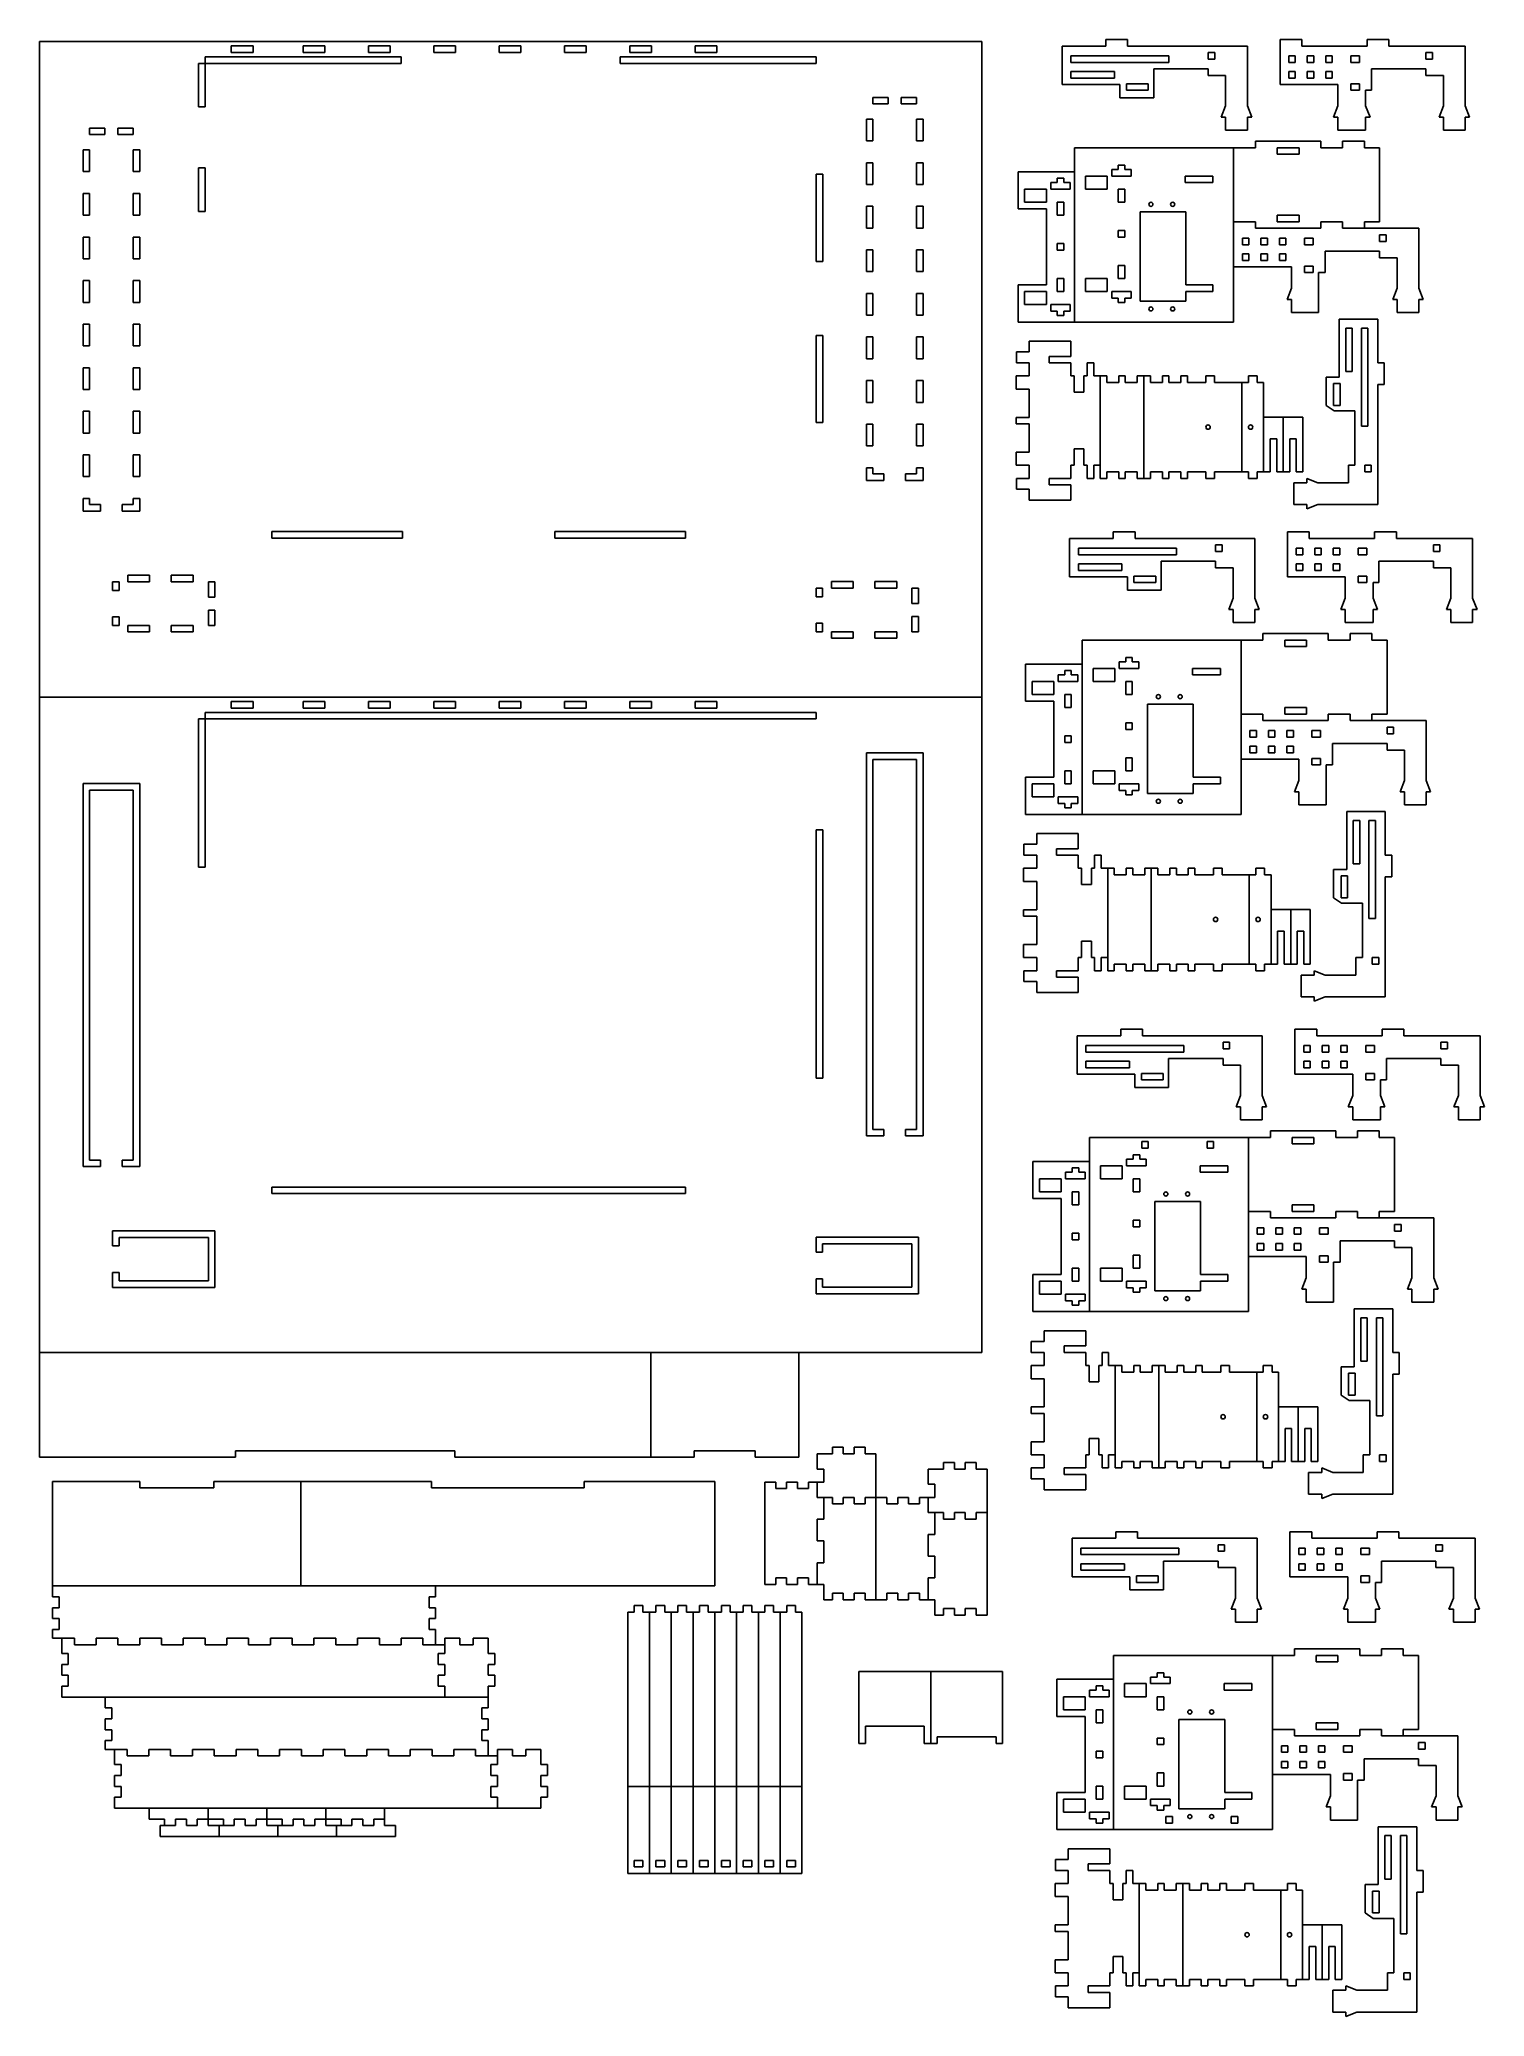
# Model space of a CAD drawing. Header units: millimetres. Extents: x 0 to 663, y -606 to 302.
import ezdxf

# ---------------------------------------------------------------- set-up
doc = ezdxf.new("R2010")
doc.units = ezdxf.units.MM
doc.layers.get('0').update_dxf_attribs({"lineweight": 25, "true_color": 0xffffff})

msp = doc.modelspace()

# ---------------------------------------------------------------- linework, layer by layer
for p, q in [((0, 300.9), (432.6, 300.9)), ((0, 300.9), (0, 0)), ((432.6, 300.9), (432.6, 0)), ((489.49, 298.84), (489.49, 301.84)), ((489.49, 301.84), (499.49, 301.84)), ((499.49, 301.84), (499.49, 298.84)), ((569.49, 298.84), (569.49, 301.84)), ((569.49, 301.84), (579.49, 301.84)), ((579.49, 301.84), (579.49, 298.84)), ((609.49, 298.84), (609.49, 301.84)), ((609.49, 301.84), (619.49, 301.84)), ((619.49, 301.84), (619.49, 298.84)), ((73, 290.9), (76, 290.9)), ((73, 290.9), (73, 270.9)), ((76, 290.9), (76, 293.9)), ((76, 293.9), (166, 293.9)), ((76, 270.9), (76, 290.9)), ((76, 290.9), (166, 290.9)), ((88, 298.9), (88, 295.9)), ((98, 298.9), (88, 298.9)), ((88, 295.9), (98, 295.9)), ((98, 295.9), (98, 298.9)), ((121, 298.9), (121, 295.9)), ((131, 298.9), (121, 298.9)), ((121, 295.9), (131, 295.9)), ((131, 295.9), (131, 298.9)), ((151, 298.9), (151, 295.9)), ((161, 298.9), (151, 298.9)), ((151, 295.9), (161, 295.9)), ((161, 295.9), (161, 298.9)), ((166, 290.9), (166, 293.9)), ((181, 298.9), (181, 295.9)), ((191, 298.9), (181, 298.9)), ((181, 295.9), (191, 295.9)), ((191, 295.9), (191, 298.9)), ((211, 298.9), (211, 295.9)), ((211, 298.9), (221, 298.9)), ((221, 295.9), (211, 295.9)), ((221, 298.9), (221, 295.9)), ((241, 298.9), (241, 295.9)), ((251, 298.9), (241, 298.9)), ((241, 295.9), (251, 295.9)), ((251, 295.9), (251, 298.9)), ((266.6, 290.9), (266.6, 293.9)), ((266.6, 293.9), (356.6, 293.9)), ((266.6, 290.9), (356.6, 290.9)), ((271, 298.9), (271, 295.9)), ((281, 298.9), (271, 298.9)), ((271, 295.9), (281, 295.9)), ((281, 295.9), (281, 298.9)), ((301, 298.9), (301, 295.9)), ((311, 298.9), (301, 298.9)), ((301, 295.9), (311, 295.9)), ((311, 295.9), (311, 298.9)), ((356.6, 290.9), (356.6, 293.9)), ((469.49, 281.14), (469.49, 298.84)), ((489.49, 298.84), (469.49, 298.84)), ((518.49, 294.34), (473.49, 294.34)), ((473.49, 294.34), (473.49, 291.34)), ((473.49, 291.34), (518.49, 291.34)), ((499.49, 298.84), (554.49, 298.84)), ((518.49, 291.34), (518.49, 294.34)), ((539.49, 295.84), (536.49, 295.84)), ((536.49, 295.84), (536.49, 292.84)), ((536.49, 292.84), (539.49, 292.84)), ((539.49, 292.84), (539.49, 295.84)), ((554.49, 298.84), (554.49, 271.34)), ((569.49, 281.14), (569.49, 298.84)), ((573.49, 294.34), (576.49, 294.34)), ((573.49, 294.34), (573.49, 291.34)), ((573.49, 291.34), (576.49, 291.34)), ((576.49, 291.34), (576.49, 294.34)), ((609.49, 298.84), (579.49, 298.84)), ((581.99, 294.34), (584.99, 294.34)), ((581.99, 294.34), (581.99, 291.34)), ((581.99, 291.34), (584.99, 291.34)), ((584.99, 291.34), (584.99, 294.34)), ((590.49, 294.34), (593.49, 294.34)), ((590.49, 294.34), (590.49, 291.34)), ((590.49, 291.34), (593.49, 291.34)), ((593.49, 291.34), (593.49, 294.34)), ((601.99, 294.34), (601.99, 291.34)), ((601.99, 294.34), (605.99, 294.34)), ((601.99, 291.34), (605.99, 291.34)), ((605.99, 291.34), (605.99, 294.34)), ((619.49, 298.84), (654.49, 298.84)), ((639.49, 295.84), (636.49, 295.84)), ((636.49, 295.84), (636.49, 292.84)), ((636.49, 292.84), (639.49, 292.84)), ((639.49, 292.84), (639.49, 295.84)), ((654.49, 298.84), (654.49, 271.34)), ((473.49, 287.14), (493.49, 287.14)), ((473.49, 284.14), (473.49, 287.14)), ((493.49, 284.14), (473.49, 284.14)), ((493.49, 287.14), (493.49, 284.14)), ((498.99, 281.54), (498.99, 278.54)), ((508.99, 281.54), (498.99, 281.54)), ((508.99, 278.54), (508.99, 281.54)), ((511.49, 288.34), (536.49, 288.34)), ((511.49, 275.14), (511.49, 288.34)), ((536.49, 288.34), (536.49, 285.34)), ((536.49, 285.34), (544.49, 285.34)), ((544.49, 271.34), (544.49, 285.34)), ((573.49, 287.14), (573.49, 284.14)), ((573.49, 287.14), (576.49, 287.14)), ((573.49, 284.14), (576.49, 284.14)), ((576.49, 284.14), (576.49, 287.14)), ((581.99, 287.14), (581.99, 284.14)), ((581.99, 287.14), (584.99, 287.14)), ((581.99, 284.14), (584.99, 284.14)), ((584.99, 284.14), (584.99, 287.14)), ((590.49, 284.14), (590.49, 287.14)), ((590.49, 287.14), (593.49, 287.14)), ((593.49, 284.14), (590.49, 284.14)), ((593.49, 287.14), (593.49, 284.14)), ((593.49, 287.14), (593.49, 284.14)), ((605.99, 281.54), (601.99, 281.54)), ((601.99, 281.54), (601.99, 278.54)), ((605.99, 278.54), (605.99, 281.54)), ((611.49, 278.54), (611.49, 288.34)), ((611.49, 288.34), (636.49, 288.34)), ((636.49, 288.34), (636.49, 285.34)), ((636.49, 285.34), (644.49, 285.34)), ((644.49, 271.34), (644.49, 285.34)), ((382.6, 275.3), (382.6, 272.3)), ((389.6, 275.3), (382.6, 275.3)), ((382.6, 272.3), (389.6, 272.3)), ((389.6, 272.3), (389.6, 275.3)), ((402.6, 275.3), (395.6, 275.3)), ((395.6, 275.3), (395.6, 272.3)), ((395.6, 272.3), (402.6, 272.3)), ((402.6, 272.3), (402.6, 275.3)), ((495.99, 281.14), (469.49, 281.14)), ((495.99, 281.14), (495.99, 275.14)), ((495.99, 275.14), (511.49, 275.14)), ((498.99, 278.54), (508.99, 278.54)), ((595.99, 281.14), (569.49, 281.14)), ((595.99, 281.14), (595.99, 271.34)), ((601.99, 278.54), (605.99, 278.54)), ((611.49, 278.54), (608.79, 278.54)), ((608.79, 278.54), (608.79, 271.34)), ((73, 270.9), (76, 270.9)), ((379.6, 265.3), (382.6, 265.3)), ((379.6, 255.3), (379.6, 265.3)), ((382.6, 265.3), (382.6, 255.3)), ((402.6, 265.3), (405.6, 265.3)), ((402.6, 255.3), (402.6, 265.3)), ((405.6, 265.3), (405.6, 255.3)), ((542.49, 266.24), (544.49, 271.34)), ((544.49, 266.24), (542.49, 266.24)), ((544.49, 266.24), (544.49, 260.24)), ((556.49, 266.24), (554.49, 271.34)), ((554.49, 266.24), (556.49, 266.24)), ((554.49, 266.24), (554.49, 260.24)), ((593.99, 266.24), (595.99, 271.34)), ((595.99, 266.24), (593.99, 266.24)), ((595.99, 266.24), (595.99, 260.24)), ((610.79, 266.24), (608.79, 271.34)), ((608.79, 266.24), (610.79, 266.24)), ((608.79, 266.24), (608.79, 260.24)), ((642.49, 266.24), (644.49, 271.34)), ((644.49, 266.24), (642.49, 266.24)), ((644.49, 266.24), (644.49, 260.24)), ((656.49, 266.24), (654.49, 271.34)), ((654.49, 266.24), (656.49, 266.24)), ((654.49, 266.24), (654.49, 260.24)), ((23, 261.2), (23, 258.2)), ((30, 261.2), (23, 261.2)), ((23, 258.2), (30, 258.2)), ((30, 258.2), (30, 261.2)), ((43, 261.2), (36, 261.2)), ((36, 261.2), (36, 258.2)), ((36, 258.2), (43, 258.2)), ((43, 258.2), (43, 261.2)), ((382.6, 255.3), (379.6, 255.3)), ((405.6, 255.3), (402.6, 255.3)), ((554.49, 260.24), (544.49, 260.24)), ((558.2, 252.18), (558.2, 255.18)), ((558.2, 255.18), (588.2, 255.18)), ((588.2, 255.18), (588.2, 252.18)), ((595.99, 260.24), (608.79, 260.24)), ((598.2, 252.18), (598.2, 255.18)), ((598.2, 255.18), (608.2, 255.18)), ((608.2, 255.18), (608.2, 252.18)), ((654.49, 260.24), (644.49, 260.24)), ((20, 251.2), (23, 251.2)), ((20, 241.2), (20, 251.2)), ((23, 251.2), (23, 241.2)), ((43, 251.2), (46, 251.2)), ((43, 241.2), (43, 251.2)), ((46, 251.2), (46, 241.2)), ((382.6, 245.3), (379.6, 245.3)), ((379.6, 245.3), (379.6, 235.3)), ((382.6, 235.3), (382.6, 245.3)), ((405.6, 245.3), (402.6, 245.3)), ((402.6, 245.3), (402.6, 235.3)), ((405.6, 235.3), (405.6, 245.3)), ((548.2, 252.18), (475.2, 252.18)), ((475.2, 252.18), (475.2, 172.18)), ((548.2, 252.18), (548.2, 172.18)), ((548.2, 252.18), (558.2, 252.18)), ((568.2, 252.18), (568.2, 249.18)), ((578.2, 252.18), (568.2, 252.18)), ((568.2, 249.18), (578.2, 249.18)), ((578.2, 249.18), (578.2, 252.18)), ((588.2, 252.18), (598.2, 252.18)), ((608.2, 252.18), (615.2, 252.18)), ((615.2, 252.18), (615.2, 218.18)), ((23, 241.2), (20, 241.2)), ((46, 241.2), (43, 241.2)), ((73, 242.9), (76, 242.9)), ((73, 222.9), (73, 242.9)), ((76, 242.9), (76, 222.9)), ((356.6, 240), (356.6, 200)), ((356.6, 240), (359.6, 240)), ((359.6, 240), (359.6, 200)), ((449.2, 224.18), (449.2, 241.18)), ((449.2, 241.18), (475.2, 241.18)), ((464.2, 233.18), (464.2, 236.18)), ((464.2, 236.18), (467.2, 236.18)), ((467.2, 236.18), (467.2, 238.18)), ((467.2, 238.18), (470.2, 238.18)), ((470.2, 238.18), (470.2, 236.18)), ((470.2, 236.18), (473.2, 236.18)), ((473.2, 236.18), (473.2, 233.18)), ((490.2, 239.18), (480.2, 239.18)), ((480.2, 239.18), (480.2, 236.18)), ((480.2, 236.18), (480.2, 233.18)), ((490.2, 236.18), (490.2, 239.18)), ((490.2, 233.18), (490.2, 236.18)), ((492.2, 239.18), (492.2, 242.18)), ((492.2, 242.18), (495.2, 242.18)), ((495.2, 239.18), (492.2, 239.18)), ((495.2, 242.18), (495.2, 244.18)), ((495.2, 244.18), (498.2, 244.18)), ((498.2, 239.18), (495.2, 239.18)), ((498.2, 244.18), (498.2, 242.18)), ((498.2, 242.18), (501.2, 242.18)), ((501.2, 239.18), (498.2, 239.18)), ((501.2, 242.18), (501.2, 239.18)), ((538.7, 239.18), (525.9, 239.18)), ((525.9, 236.18), (525.9, 239.18)), ((538.7, 236.18), (525.9, 236.18)), ((538.7, 236.18), (538.7, 239.18)), ((23, 231.2), (20, 231.2)), ((20, 231.2), (20, 221.2)), ((23, 221.2), (23, 231.2)), ((46, 231.2), (43, 231.2)), ((43, 231.2), (43, 221.2)), ((46, 221.2), (46, 231.2)), ((379.6, 235.3), (382.6, 235.3)), ((402.6, 235.3), (405.6, 235.3)), ((462.2, 233.18), (452.2, 233.18)), ((452.2, 233.18), (452.2, 230.18)), ((452.2, 230.18), (452.2, 227.18)), ((452.2, 227.18), (462.2, 227.18)), ((462.2, 230.18), (462.2, 233.18)), ((462.2, 227.18), (462.2, 230.18)), ((467.2, 233.18), (464.2, 233.18)), ((470.2, 233.18), (467.2, 233.18)), ((467.2, 221.18), (467.2, 227.18)), ((467.2, 227.18), (470.2, 227.18)), ((473.2, 233.18), (470.2, 233.18)), ((470.2, 227.18), (470.2, 221.18)), ((480.2, 233.18), (490.2, 233.18)), ((495.2, 227.18), (495.2, 233.18)), ((495.2, 233.18), (498.2, 233.18)), ((498.2, 227.18), (495.2, 227.18)), ((498.2, 233.18), (498.2, 227.18)), ((20, 221.2), (23, 221.2)), ((43, 221.2), (46, 221.2)), ((76, 222.9), (73, 222.9)), ((382.6, 225.3), (379.6, 225.3)), ((379.6, 225.3), (379.6, 215.3)), ((382.6, 215.3), (382.6, 225.3)), ((405.6, 225.3), (402.6, 225.3)), ((402.6, 225.3), (402.6, 215.3)), ((405.6, 215.3), (405.6, 225.3)), ((462.2, 224.18), (449.2, 224.18)), ((462.2, 189.18), (462.2, 224.18)), ((470.2, 221.18), (467.2, 221.18)), ((526.2, 222.68), (505.2, 222.68)), ((505.2, 222.68), (505.2, 181.68)), ((526.2, 189.18), (526.2, 222.68)), ((548.2, 218.18), (558.2, 218.18)), ((558.2, 218.18), (558.2, 215.18)), ((578.2, 221.18), (568.2, 221.18)), ((568.2, 221.18), (568.2, 218.18)), ((568.2, 218.18), (578.2, 218.18)), ((578.2, 218.18), (578.2, 221.18)), ((588.2, 215.18), (588.2, 218.18)), ((588.2, 218.18), (598.2, 218.18)), ((598.2, 218.18), (598.2, 215.18)), ((608.2, 215.18), (608.2, 218.18)), ((608.2, 218.18), (615.2, 218.18)), ((23, 211.2), (20, 211.2)), ((20, 211.2), (20, 201.2)), ((23, 201.2), (23, 211.2)), ((46, 211.2), (43, 211.2)), ((43, 211.2), (43, 201.2)), ((46, 201.2), (46, 211.2)), ((379.6, 215.3), (382.6, 215.3)), ((402.6, 215.3), (405.6, 215.3)), ((498.2, 214.18), (495.2, 214.18)), ((495.2, 214.18), (495.2, 211.18)), ((495.2, 211.18), (498.2, 211.18)), ((498.2, 211.18), (498.2, 214.18)), ((552.2, 210.68), (555.2, 210.68)), ((552.2, 210.68), (552.2, 207.68)), ((555.2, 207.68), (555.2, 210.68)), ((588.2, 215.18), (558.2, 215.18)), ((560.7, 210.68), (563.7, 210.68)), ((560.7, 210.68), (560.7, 207.68)), ((563.7, 207.68), (563.7, 210.68)), ((569.2, 210.68), (572.2, 210.68)), ((569.2, 210.68), (569.2, 207.68)), ((572.2, 207.68), (572.2, 210.68)), ((580.7, 210.68), (580.7, 207.68)), ((580.7, 210.68), (584.7, 210.68)), ((584.7, 207.68), (584.7, 210.68)), ((598.2, 215.18), (633.2, 215.18)), ((618.2, 212.18), (615.2, 212.18)), ((615.2, 212.18), (615.2, 209.18)), ((615.2, 209.18), (618.2, 209.18)), ((618.2, 209.18), (618.2, 212.18)), ((633.2, 215.18), (633.2, 187.68)), ((20, 201.2), (23, 201.2)), ((43, 201.2), (46, 201.2)), ((356.6, 200), (359.6, 200)), ((379.6, 205.3), (382.6, 205.3)), ((379.6, 195.3), (379.6, 205.3)), ((382.6, 205.3), (382.6, 195.3)), ((402.6, 205.3), (405.6, 205.3)), ((402.6, 195.3), (402.6, 205.3)), ((405.6, 205.3), (405.6, 195.3)), ((470.2, 208.18), (467.2, 208.18)), ((467.2, 208.18), (467.2, 205.18)), ((467.2, 205.18), (470.2, 205.18)), ((470.2, 205.18), (470.2, 208.18)), ((552.2, 207.68), (555.2, 207.68)), ((552.2, 203.48), (552.2, 200.48)), ((552.2, 203.48), (555.2, 203.48)), ((552.2, 200.48), (555.2, 200.48)), ((555.2, 200.48), (555.2, 203.48)), ((560.7, 207.68), (563.7, 207.68)), ((560.7, 203.48), (560.7, 200.48)), ((560.7, 203.48), (563.7, 203.48)), ((560.7, 200.48), (563.7, 200.48)), ((563.7, 200.48), (563.7, 203.48)), ((569.2, 207.68), (572.2, 207.68)), ((569.2, 200.48), (569.2, 203.48)), ((569.2, 203.48), (572.2, 203.48)), ((572.2, 200.48), (569.2, 200.48)), ((572.2, 203.48), (572.2, 200.48)), ((572.2, 203.48), (572.2, 200.48)), ((580.7, 207.68), (584.7, 207.68)), ((590.2, 194.88), (590.2, 204.68)), ((590.2, 204.68), (615.2, 204.68)), ((615.2, 204.68), (615.2, 201.68)), ((615.2, 201.68), (623.2, 201.68)), ((623.2, 187.68), (623.2, 201.68)), ((20, 191.2), (23, 191.2)), ((20, 181.2), (20, 191.2)), ((23, 191.2), (23, 181.2)), ((43, 191.2), (46, 191.2)), ((43, 181.2), (43, 191.2)), ((46, 191.2), (46, 181.2)), ((382.6, 195.3), (379.6, 195.3)), ((405.6, 195.3), (402.6, 195.3)), ((467.2, 186.18), (467.2, 192.18)), ((467.2, 192.18), (470.2, 192.18)), ((470.2, 192.18), (470.2, 186.18)), ((480.2, 189.18), (480.2, 192.18)), ((480.2, 192.18), (490.2, 192.18)), ((490.2, 192.18), (490.2, 189.18)), ((495.2, 192.18), (495.2, 198.18)), ((495.2, 198.18), (498.2, 198.18)), ((498.2, 192.18), (495.2, 192.18)), ((498.2, 198.18), (498.2, 192.18)), ((574.7, 197.48), (548.2, 197.48)), ((574.7, 197.48), (574.7, 187.68)), ((584.7, 197.88), (580.7, 197.88)), ((580.7, 197.88), (580.7, 194.88)), ((580.7, 194.88), (584.7, 194.88)), ((584.7, 194.88), (584.7, 197.88)), ((590.2, 194.88), (587.2, 194.88)), ((587.2, 194.88), (587.2, 176.58)), ((379.6, 185.3), (382.6, 185.3)), ((379.6, 175.3), (379.6, 185.3)), ((382.6, 185.3), (382.6, 175.3)), ((402.6, 185.3), (405.6, 185.3)), ((402.6, 175.3), (402.6, 185.3)), ((405.6, 185.3), (405.6, 175.3)), ((449.2, 172.18), (449.2, 189.18)), ((449.2, 189.18), (462.2, 189.18)), ((452.2, 183.18), (452.2, 186.18)), ((452.2, 186.18), (462.2, 186.18)), ((452.2, 183.18), (452.2, 180.18)), ((462.2, 186.18), (462.2, 183.18)), ((462.2, 180.18), (462.2, 183.18)), ((470.2, 186.18), (467.2, 186.18)), ((480.2, 189.18), (480.2, 186.18)), ((480.2, 186.18), (490.2, 186.18)), ((490.2, 186.18), (490.2, 189.18)), ((492.2, 183.18), (492.2, 186.18)), ((492.2, 186.18), (495.2, 186.18)), ((495.2, 183.18), (492.2, 183.18)), ((498.2, 186.18), (495.2, 186.18)), ((495.2, 181.18), (495.2, 183.18)), ((501.2, 186.18), (498.2, 186.18)), ((498.2, 183.18), (501.2, 183.18)), ((498.2, 183.18), (498.2, 181.18)), ((501.2, 183.18), (501.2, 186.18)), ((505.2, 181.68), (526.2, 181.68)), ((538.7, 189.18), (526.2, 189.18)), ((526.2, 186.18), (526.2, 181.68)), ((538.7, 186.18), (526.2, 186.18)), ((538.7, 186.18), (538.7, 189.18)), ((572.7, 182.58), (574.7, 187.68)), ((574.7, 182.58), (572.7, 182.58)), ((574.7, 182.58), (574.7, 176.58)), ((621.2, 182.58), (623.2, 187.68)), ((623.2, 182.58), (621.2, 182.58)), ((623.2, 182.58), (623.2, 176.58)), ((635.2, 182.58), (633.2, 187.68)), ((633.2, 182.58), (635.2, 182.58)), ((633.2, 182.58), (633.2, 176.58)), ((23, 181.2), (20, 181.2)), ((46, 181.2), (43, 181.2)), ((382.6, 175.3), (379.6, 175.3)), ((405.6, 175.3), (402.6, 175.3)), ((452.2, 180.18), (462.2, 180.18)), ((464.2, 177.18), (464.2, 180.18)), ((464.2, 180.18), (467.2, 180.18)), ((467.2, 177.18), (464.2, 177.18)), ((470.2, 180.18), (467.2, 180.18)), ((467.2, 175.18), (467.2, 177.18)), ((470.2, 175.18), (467.2, 175.18)), ((473.2, 180.18), (470.2, 180.18)), ((470.2, 177.18), (473.2, 177.18)), ((470.2, 177.18), (470.2, 175.18)), ((473.2, 177.18), (473.2, 180.18)), ((498.2, 181.18), (495.2, 181.18)), ((574.7, 176.58), (587.2, 176.58)), ((596.66, 173.42), (614.36, 173.42)), ((596.66, 146.92), (596.66, 173.42)), ((614.36, 153.42), (614.36, 173.42)), ((633.2, 176.58), (623.2, 176.58)), ((20, 171.2), (23, 171.2)), ((20, 161.2), (20, 171.2)), ((23, 171.2), (23, 161.2)), ((43, 171.2), (46, 171.2)), ((43, 161.2), (43, 171.2)), ((46, 171.2), (46, 161.2)), ((359.6, 166), (356.6, 166)), ((356.6, 126), (356.6, 166)), ((359.6, 126), (359.6, 166)), ((382.6, 165.3), (379.6, 165.3)), ((379.6, 155.3), (379.6, 165.3)), ((382.6, 165.3), (382.6, 155.3)), ((405.6, 165.3), (402.6, 165.3)), ((402.6, 155.3), (402.6, 165.3)), ((405.6, 165.3), (405.6, 155.3)), ((475.2, 172.18), (449.2, 172.18)), ((454.36, 158.42), (454.36, 163.42)), ((454.36, 163.42), (473.46, 163.42)), ((473.46, 163.42), (473.46, 156.42)), ((475.2, 172.18), (548.2, 172.18)), ((599.66, 149.42), (599.66, 169.42)), ((599.66, 169.42), (602.66, 169.42)), ((602.66, 169.42), (602.66, 149.42)), ((609.86, 169.42), (606.86, 169.42)), ((606.86, 169.42), (606.86, 124.42)), ((609.86, 124.42), (609.86, 169.42)), ((23, 161.2), (20, 161.2)), ((46, 161.2), (43, 161.2)), ((382.6, 155.3), (379.6, 155.3)), ((405.6, 155.3), (402.6, 155.3)), ((448.46, 153.42), (448.46, 158.42)), ((448.46, 158.42), (454.36, 158.42)), ((473.46, 156.42), (463.46, 156.42)), ((463.46, 156.42), (463.46, 153.42)), ((23, 151.2), (20, 151.2)), ((20, 141.2), (20, 151.2)), ((23, 151.2), (23, 141.2)), ((46, 151.2), (43, 151.2)), ((43, 141.2), (43, 151.2)), ((46, 151.2), (46, 141.2)), ((382.6, 145.3), (379.6, 145.3)), ((379.6, 145.3), (379.6, 135.3)), ((382.6, 135.3), (382.6, 145.3)), ((405.6, 145.3), (402.6, 145.3)), ((402.6, 145.3), (402.6, 135.3)), ((405.6, 135.3), (405.6, 145.3)), ((448.36, 141.42), (448.36, 147.42)), ((448.36, 147.42), (451.36, 147.42)), ((448.46, 153.42), (454.36, 153.42)), ((451.36, 147.42), (454.36, 147.42)), ((454.36, 153.42), (454.36, 147.42)), ((463.46, 153.42), (473.46, 153.42)), ((473.46, 153.42), (473.46, 147.42)), ((474.96, 147.42), (473.46, 147.42)), ((474.96, 147.42), (474.96, 139.92)), ((479.46, 147.42), (480.96, 147.42)), ((479.46, 139.92), (479.46, 147.42)), ((480.96, 147.42), (480.96, 153.42)), ((480.96, 153.42), (483.96, 153.42)), ((483.96, 153.42), (483.96, 147.42)), ((483.96, 147.42), (486.96, 147.42)), ((486.96, 144.42), (486.96, 147.42)), ((486.96, 147.42), (489.96, 147.42)), ((489.96, 147.42), (489.96, 144.42)), ((495.46, 144.42), (495.46, 147.42)), ((495.46, 147.42), (498.46, 147.42)), ((498.46, 147.42), (498.46, 144.42)), ((506.96, 147.42), (503.96, 147.42)), ((503.96, 147.42), (503.96, 144.42)), ((506.96, 144.42), (506.96, 147.42)), ((506.96, 147.42), (509.96, 147.42)), ((509.96, 147.42), (509.96, 144.42)), ((515.46, 144.42), (515.46, 147.42)), ((515.46, 147.42), (518.46, 147.42)), ((518.46, 147.42), (518.46, 144.42)), ((523.96, 144.42), (523.96, 147.42)), ((523.96, 147.42), (526.96, 147.42)), ((526.96, 147.42), (526.96, 144.42)), ((535.46, 144.42), (535.46, 147.42)), ((535.46, 147.42), (539.46, 147.42)), ((539.46, 147.42), (539.46, 144.42)), ((554.96, 144.42), (554.96, 147.42)), ((554.96, 147.42), (558.96, 147.42)), ((558.96, 147.42), (558.96, 144.42)), ((596.66, 146.92), (590.66, 146.92)), ((590.66, 146.92), (590.66, 133.92)), ((602.66, 149.42), (599.66, 149.42)), ((614.36, 153.42), (617.36, 153.42)), ((617.36, 153.42), (617.36, 143.42)), ((23, 141.2), (20, 141.2)), ((46, 141.2), (43, 141.2)), ((451.36, 141.42), (448.36, 141.42)), ((451.36, 141.42), (454.36, 141.42)), ((454.36, 141.42), (454.36, 128.42)), ((474.96, 139.92), (479.46, 139.92)), ((486.96, 144.42), (486.96, 103.42)), ((495.46, 144.42), (489.96, 144.42)), ((498.46, 144.42), (503.96, 144.42)), ((506.96, 103.42), (506.96, 144.42)), ((509.96, 144.42), (515.46, 144.42)), ((518.46, 144.42), (523.96, 144.42)), ((526.96, 144.42), (535.46, 144.42)), ((539.46, 144.42), (551.96, 144.42)), ((551.96, 144.42), (551.96, 103.42)), ((551.96, 144.42), (554.96, 144.42)), ((558.96, 144.42), (561.96, 144.42)), ((561.96, 144.42), (561.96, 103.42)), ((597.06, 143.92), (594.06, 143.92)), ((594.06, 143.92), (594.06, 133.92)), ((597.06, 133.92), (597.06, 143.92)), ((614.36, 143.42), (614.36, 88.42)), ((617.36, 143.42), (614.36, 143.42)), ((23, 131.2), (20, 131.2)), ((20, 131.2), (20, 121.2)), ((23, 121.2), (23, 131.2)), ((46, 131.2), (43, 131.2)), ((43, 131.2), (43, 121.2)), ((46, 121.2), (46, 131.2)), ((379.6, 135.3), (382.6, 135.3)), ((402.6, 135.3), (405.6, 135.3)), ((448.36, 128.42), (448.36, 125.42)), ((451.36, 128.42), (448.36, 128.42)), ((451.36, 128.42), (454.36, 128.42)), ((561.96, 128.52), (570.96, 128.52)), ((570.96, 103.42), (570.96, 128.52)), ((570.96, 128.52), (579.96, 128.52)), ((579.96, 128.52), (579.96, 103.42)), ((594.36, 131.42), (590.66, 133.92)), ((594.06, 133.92), (597.06, 133.92)), ((594.36, 131.42), (603.86, 131.42)), ((603.86, 131.42), (603.86, 106.42)), ((20, 121.2), (23, 121.2)), ((43, 121.2), (46, 121.2)), ((356.6, 126), (359.6, 126)), ((382.6, 125.3), (379.6, 125.3)), ((379.6, 125.3), (379.6, 115.3)), ((382.6, 115.3), (382.6, 125.3)), ((405.6, 125.3), (402.6, 125.3)), ((402.6, 125.3), (402.6, 115.3)), ((405.6, 115.3), (405.6, 125.3)), ((448.36, 125.42), (451.36, 125.42)), ((451.36, 125.42), (454.36, 125.42)), ((454.36, 125.42), (454.36, 112.42)), ((567.96, 118.52), (564.96, 118.52)), ((564.96, 118.52), (564.96, 103.42)), ((567.96, 118.52), (567.96, 103.42)), ((576.96, 118.52), (573.96, 118.52)), ((573.96, 118.52), (573.96, 103.42)), ((576.96, 118.52), (576.96, 103.42)), ((606.86, 124.42), (609.86, 124.42)), ((23, 111.2), (20, 111.2)), ((20, 111.2), (20, 101.2)), ((23, 101.2), (23, 111.2)), ((46, 111.2), (43, 111.2)), ((43, 111.2), (43, 101.2)), ((46, 101.2), (46, 111.2)), ((379.6, 115.3), (382.6, 115.3)), ((402.6, 115.3), (405.6, 115.3)), ((448.36, 106.42), (448.36, 112.42)), ((448.36, 112.42), (451.36, 112.42)), ((451.36, 112.42), (454.36, 112.42)), ((479.46, 113.92), (474.96, 113.92)), ((474.96, 113.92), (474.96, 106.42)), ((479.46, 106.42), (479.46, 113.92)), ((20, 101.2), (23, 101.2)), ((43, 101.2), (46, 101.2)), ((382.6, 105.3), (379.6, 105.3)), ((379.6, 105.3), (379.6, 99.5)), ((382.6, 102.5), (382.6, 105.3)), ((387.6, 102.5), (382.6, 102.5)), ((387.6, 102.5), (387.6, 99.5)), ((397.6, 102.5), (402.6, 102.5)), ((397.6, 102.5), (397.6, 99.5)), ((405.6, 105.3), (402.6, 105.3)), ((402.6, 105.3), (402.6, 102.5)), ((405.6, 99.5), (405.6, 105.3)), ((451.36, 106.42), (448.36, 106.42)), ((454.36, 100.42), (448.46, 100.42)), ((448.46, 100.42), (448.46, 95.42)), ((451.36, 106.42), (454.36, 106.42)), ((454.36, 106.42), (454.36, 100.42)), ((473.46, 100.42), (463.46, 100.42)), ((463.46, 100.42), (463.46, 97.42)), ((473.46, 100.42), (473.46, 106.42)), ((474.96, 106.42), (473.46, 106.42)), ((479.46, 106.42), (480.96, 106.42)), ((480.96, 103.42), (480.96, 106.42)), ((480.96, 103.42), (480.96, 100.42)), ((483.96, 100.42), (480.96, 100.42)), ((483.96, 103.42), (483.96, 106.42)), ((483.96, 106.42), (486.96, 106.42)), ((483.96, 103.42), (483.96, 100.42)), ((486.96, 103.42), (486.96, 100.42)), ((486.96, 100.42), (489.96, 100.42)), ((489.96, 103.42), (495.46, 103.42)), ((489.96, 100.42), (489.96, 103.42)), ((495.46, 103.42), (495.46, 100.42)), ((495.46, 100.42), (498.46, 100.42)), ((498.46, 100.42), (498.46, 103.42)), ((498.46, 103.42), (503.96, 103.42)), ((503.96, 100.42), (503.96, 103.42)), ((506.96, 100.42), (503.96, 100.42)), ((506.96, 103.42), (506.96, 100.42)), ((506.96, 100.42), (509.96, 100.42)), ((509.96, 100.42), (509.96, 103.42)), ((509.96, 103.42), (515.46, 103.42)), ((515.46, 103.42), (515.46, 100.42)), ((515.46, 100.42), (518.46, 100.42)), ((518.46, 100.42), (518.46, 103.42)), ((518.46, 103.42), (523.96, 103.42)), ((523.96, 103.42), (523.96, 100.42)), ((523.96, 100.42), (526.96, 100.42)), ((526.96, 100.42), (526.96, 103.42)), ((526.96, 103.42), (535.46, 103.42)), ((535.46, 103.42), (535.46, 100.42)), ((535.46, 100.42), (539.46, 100.42)), ((539.46, 100.42), (539.46, 103.42)), ((539.46, 103.42), (551.96, 103.42)), ((551.96, 103.42), (554.96, 103.42)), ((554.96, 103.42), (554.96, 100.42)), ((554.96, 100.42), (558.96, 100.42)), ((558.96, 100.42), (558.96, 103.42)), ((558.96, 103.42), (561.96, 103.42)), ((564.96, 103.42), (561.96, 103.42)), ((570.96, 103.42), (567.96, 103.42)), ((573.96, 103.42), (570.96, 103.42)), ((579.96, 103.42), (576.96, 103.42)), ((581.76, 98.42), (581.76, 100.42)), ((581.76, 100.42), (586.86, 98.42)), ((603.86, 106.42), (600.86, 106.42)), ((600.86, 106.42), (600.86, 98.42)), ((611.36, 106.42), (608.36, 106.42)), ((608.36, 106.42), (608.36, 103.42)), ((608.36, 103.42), (611.36, 103.42)), ((611.36, 103.42), (611.36, 106.42)), ((23, 91.2), (20, 91.2)), ((20, 91.2), (20, 85.4)), ((23, 88.4), (23, 91.2)), ((46, 91.2), (43, 91.2)), ((43, 91.2), (43, 88.4)), ((46, 85.4), (46, 91.2)), ((387.6, 99.5), (379.6, 99.5)), ((397.6, 99.5), (405.6, 99.5)), ((402.6, 99.5), (405.6, 99.5)), ((448.46, 95.42), (454.36, 95.42)), ((454.36, 95.42), (454.36, 90.42)), ((463.46, 97.42), (473.46, 97.42)), ((473.46, 97.42), (473.46, 90.42)), ((575.76, 88.42), (575.76, 98.42)), ((581.76, 98.42), (575.76, 98.42)), ((586.86, 98.42), (600.86, 98.42)), ((28, 85.4), (20, 85.4)), ((28, 88.4), (23, 88.4)), ((28, 88.4), (28, 85.4)), ((38, 88.4), (43, 88.4)), ((38, 88.4), (38, 85.4)), ((38, 85.4), (46, 85.4)), ((43, 85.4), (46, 85.4)), ((473.46, 90.42), (454.36, 90.42)), ((581.76, 88.42), (575.76, 88.42)), ((581.76, 88.42), (581.76, 86.42)), ((581.76, 86.42), (586.86, 88.42)), ((614.36, 88.42), (586.86, 88.42)), ((106.6, 76), (106.6, 73)), ((166.6, 76), (106.6, 76)), ((106.6, 73), (166.6, 73)), ((166.6, 73), (166.6, 76)), ((236.6, 76), (236.6, 73)), ((296.6, 76), (236.6, 76)), ((236.6, 73), (296.6, 73)), ((296.6, 73), (296.6, 76)), ((472.91, 55.15), (472.91, 72.85)), ((492.91, 72.85), (472.91, 72.85)), ((492.91, 72.85), (492.91, 75.85)), ((492.91, 75.85), (502.91, 75.85)), ((502.91, 75.85), (502.91, 72.85)), ((502.91, 72.85), (557.91, 72.85)), ((557.91, 72.85), (557.91, 45.35)), ((572.91, 72.85), (572.91, 75.85)), ((572.91, 75.85), (582.91, 75.85)), ((572.91, 55.15), (572.91, 72.85)), ((582.91, 75.85), (582.91, 72.85)), ((612.91, 72.85), (582.91, 72.85)), ((612.91, 72.85), (612.91, 75.85)), ((612.91, 75.85), (622.91, 75.85)), ((622.91, 75.85), (622.91, 72.85)), ((622.91, 72.85), (657.91, 72.85)), ((657.91, 72.85), (657.91, 45.35)), ((521.91, 68.35), (476.91, 68.35)), ((476.91, 68.35), (476.91, 65.35)), ((476.91, 65.35), (521.91, 65.35)), ((521.91, 65.35), (521.91, 68.35)), ((542.91, 69.85), (539.91, 69.85)), ((539.91, 69.85), (539.91, 66.85)), ((539.91, 66.85), (542.91, 66.85)), ((542.91, 66.85), (542.91, 69.85)), ((576.91, 68.35), (579.91, 68.35)), ((576.91, 68.35), (576.91, 65.35)), ((576.91, 65.35), (579.91, 65.35)), ((579.91, 65.35), (579.91, 68.35)), ((585.41, 68.35), (588.41, 68.35)), ((585.41, 68.35), (585.41, 65.35)), ((585.41, 65.35), (588.41, 65.35)), ((588.41, 65.35), (588.41, 68.35)), ((593.91, 68.35), (596.91, 68.35)), ((593.91, 68.35), (593.91, 65.35)), ((593.91, 65.35), (596.91, 65.35)), ((596.91, 65.35), (596.91, 68.35)), ((605.41, 68.35), (605.41, 65.35)), ((605.41, 68.35), (609.41, 68.35)), ((605.41, 65.35), (609.41, 65.35)), ((609.41, 65.35), (609.41, 68.35)), ((642.91, 69.85), (639.91, 69.85)), ((639.91, 69.85), (639.91, 66.85)), ((639.91, 66.85), (642.91, 66.85)), ((642.91, 66.85), (642.91, 69.85)), ((50.5, 55.9), (40.5, 55.9)), ((40.5, 55.9), (40.5, 52.9)), ((50.5, 55.9), (50.5, 52.9)), ((60.5, 52.9), (60.5, 55.9)), ((60.5, 55.9), (70.5, 55.9)), ((70.5, 55.9), (70.5, 52.9)), ((499.41, 55.15), (472.91, 55.15)), ((476.91, 61.15), (496.91, 61.15)), ((476.91, 58.15), (476.91, 61.15)), ((496.91, 58.15), (476.91, 58.15)), ((496.91, 61.15), (496.91, 58.15)), ((499.41, 55.15), (499.41, 49.15)), ((502.41, 55.55), (502.41, 52.55)), ((512.41, 55.55), (502.41, 55.55)), ((512.41, 52.55), (512.41, 55.55)), ((514.91, 62.35), (539.91, 62.35)), ((514.91, 49.15), (514.91, 62.35)), ((539.91, 62.35), (539.91, 59.35)), ((539.91, 59.35), (547.91, 59.35)), ((547.91, 45.35), (547.91, 59.35)), ((599.41, 55.15), (572.91, 55.15)), ((576.91, 61.15), (576.91, 58.15)), ((576.91, 61.15), (579.91, 61.15)), ((576.91, 58.15), (579.91, 58.15)), ((579.91, 58.15), (579.91, 61.15)), ((585.41, 61.15), (585.41, 58.15)), ((585.41, 61.15), (588.41, 61.15)), ((585.41, 58.15), (588.41, 58.15)), ((588.41, 58.15), (588.41, 61.15)), ((593.91, 58.15), (593.91, 61.15)), ((593.91, 61.15), (596.91, 61.15)), ((596.91, 58.15), (593.91, 58.15)), ((596.91, 61.15), (596.91, 58.15)), ((596.91, 61.15), (596.91, 58.15)), ((599.41, 55.15), (599.41, 45.35)), ((609.41, 55.55), (605.41, 55.55)), ((605.41, 55.55), (605.41, 52.55)), ((609.41, 52.55), (609.41, 55.55)), ((614.91, 52.55), (614.91, 62.35)), ((614.91, 62.35), (639.91, 62.35)), ((639.91, 62.35), (639.91, 59.35)), ((639.91, 59.35), (647.91, 59.35)), ((647.91, 45.35), (647.91, 59.35)), ((33.5, 49), (33.5, 52.9)), ((36.5, 52.9), (33.5, 52.9)), ((36.5, 49), (33.5, 49)), ((36.5, 52.9), (36.5, 49)), ((40.5, 52.9), (50.5, 52.9)), ((70.5, 52.9), (60.5, 52.9)), ((80.5, 52.9), (77.5, 52.9)), ((77.5, 52.9), (77.5, 45.9)), ((77.5, 45.9), (80.5, 45.9)), ((80.5, 45.9), (80.5, 52.9)), ((356.5, 46.1), (356.5, 50)), ((359.5, 50), (356.5, 50)), ((359.5, 46.1), (356.5, 46.1)), ((359.5, 50), (359.5, 46.1)), ((373.5, 53), (363.5, 53)), ((363.5, 53), (363.5, 50)), ((363.5, 50), (373.5, 50)), ((373.5, 53), (373.5, 50)), ((383.5, 50), (383.5, 53)), ((383.5, 53), (393.5, 53)), ((393.5, 50), (383.5, 50)), ((393.5, 53), (393.5, 50)), ((403.5, 50), (400.5, 50)), ((400.5, 50), (400.5, 43)), ((403.5, 43), (403.5, 50)), ((499.41, 49.15), (514.91, 49.15)), ((502.41, 52.55), (512.41, 52.55)), ((605.41, 52.55), (609.41, 52.55)), ((614.91, 52.55), (612.21, 52.55)), ((612.21, 52.55), (612.21, 45.35)), ((36.5, 36.8), (33.5, 36.8)), ((33.5, 36.8), (33.5, 32.9)), ((36.5, 36.8), (36.5, 32.9)), ((80.5, 39.9), (77.5, 39.9)), ((77.5, 39.9), (77.5, 32.9)), ((80.5, 32.9), (80.5, 39.9)), ((400.5, 43), (403.5, 43)), ((403.5, 37), (400.5, 37)), ((400.5, 37), (400.5, 30)), ((403.5, 30), (403.5, 37)), ((545.91, 40.25), (547.91, 45.35)), ((547.91, 40.25), (545.91, 40.25)), ((547.91, 40.25), (547.91, 34.25)), ((559.91, 40.25), (557.91, 45.35)), ((557.91, 40.25), (559.91, 40.25)), ((557.91, 40.25), (557.91, 34.25)), ((597.41, 40.25), (599.41, 45.35)), ((599.41, 40.25), (597.41, 40.25)), ((599.41, 40.25), (599.41, 34.25)), ((614.21, 40.25), (612.21, 45.35)), ((612.21, 40.25), (614.21, 40.25)), ((612.21, 40.25), (612.21, 34.25)), ((645.91, 40.25), (647.91, 45.35)), ((647.91, 40.25), (645.91, 40.25)), ((647.91, 40.25), (647.91, 34.25)), ((659.91, 40.25), (657.91, 45.35)), ((657.91, 40.25), (659.91, 40.25)), ((657.91, 40.25), (657.91, 34.25)), ((36.5, 32.9), (33.5, 32.9)), ((40.5, 32.9), (40.5, 29.9)), ((50.5, 32.9), (40.5, 32.9)), ((40.5, 29.9), (50.5, 29.9)), ((50.5, 29.9), (50.5, 32.9)), ((60.5, 32.9), (60.5, 29.9)), ((70.5, 32.9), (60.5, 32.9)), ((60.5, 29.9), (70.5, 29.9)), ((70.5, 29.9), (70.5, 32.9)), ((77.5, 32.9), (80.5, 32.9)), ((359.5, 33.9), (356.5, 33.9)), ((356.5, 33.9), (356.5, 30)), ((359.5, 30), (356.5, 30)), ((359.5, 33.9), (359.5, 30)), ((363.5, 30), (363.5, 27)), ((373.5, 30), (363.5, 30)), ((373.5, 27), (373.5, 30)), ((383.5, 30), (383.5, 27)), ((393.5, 30), (383.5, 30)), ((393.5, 27), (393.5, 30)), ((400.5, 30), (403.5, 30)), ((557.91, 34.25), (547.91, 34.25)), ((561.63, 26.19), (561.63, 29.19)), ((561.63, 29.19), (591.63, 29.19)), ((591.63, 29.19), (591.63, 26.19)), ((599.41, 34.25), (612.21, 34.25)), ((601.63, 26.19), (601.63, 29.19)), ((601.63, 29.19), (611.63, 29.19)), ((611.63, 29.19), (611.63, 26.19)), ((657.91, 34.25), (647.91, 34.25)), ((363.5, 27), (373.5, 27)), ((383.5, 27), (393.5, 27)), ((551.63, 26.19), (478.63, 26.19)), ((478.63, 26.19), (478.63, -53.81)), ((498.63, 16.19), (498.63, 18.19)), ((498.63, 18.19), (501.63, 18.19)), ((501.63, 18.19), (501.63, 16.19)), ((551.63, 26.19), (551.63, -53.81)), ((551.63, 26.19), (561.63, 26.19)), ((571.63, 26.19), (571.63, 23.19)), ((581.63, 26.19), (571.63, 26.19)), ((571.63, 23.19), (581.63, 23.19)), ((581.63, 23.19), (581.63, 26.19)), ((591.63, 26.19), (601.63, 26.19)), ((611.63, 26.19), (618.63, 26.19)), ((618.63, 26.19), (618.63, -7.81)), ((452.63, -1.81), (452.63, 15.19)), ((452.63, 15.19), (478.63, 15.19)), ((467.63, 7.19), (467.63, 10.19)), ((467.63, 10.19), (470.63, 10.19)), ((470.63, 10.19), (470.63, 12.19)), ((470.63, 12.19), (473.63, 12.19)), ((473.63, 12.19), (473.63, 10.19)), ((473.63, 10.19), (476.63, 10.19)), ((476.63, 10.19), (476.63, 7.19)), ((493.63, 13.19), (483.63, 13.19)), ((483.63, 13.19), (483.63, 10.19)), ((483.63, 10.19), (483.63, 7.19)), ((493.63, 10.19), (493.63, 13.19)), ((493.63, 7.19), (493.63, 10.19)), ((495.63, 13.19), (495.63, 16.19)), ((495.63, 16.19), (498.63, 16.19)), ((498.63, 13.19), (495.63, 13.19)), ((501.63, 13.19), (498.63, 13.19)), ((501.63, 16.19), (504.63, 16.19)), ((504.63, 13.19), (501.63, 13.19)), ((504.63, 16.19), (504.63, 13.19)), ((542.13, 13.19), (529.33, 13.19)), ((529.33, 10.19), (529.33, 13.19)), ((542.13, 10.19), (529.33, 10.19)), ((542.13, 10.19), (542.13, 13.19)), ((0, 0), (432.6, 0)), ((0, 0), (0, -300.9)), ((432.6, 0), (432.6, -300.9)), ((465.63, 7.19), (455.63, 7.19)), ((455.63, 7.19), (455.63, 4.19)), ((455.63, 4.19), (455.63, 1.19)), ((455.63, 1.19), (465.63, 1.19)), ((465.63, 4.19), (465.63, 7.19)), ((465.63, 1.19), (465.63, 4.19)), ((470.63, 7.19), (467.63, 7.19)), ((473.63, 7.19), (470.63, 7.19)), ((470.63, -4.81), (470.63, 1.19)), ((470.63, 1.19), (473.63, 1.19)), ((476.63, 7.19), (473.63, 7.19)), ((473.63, 1.19), (473.63, -4.81)), ((483.63, 7.19), (493.63, 7.19)), ((498.63, 1.19), (498.63, 7.19)), ((498.63, 7.19), (501.63, 7.19)), ((501.63, 1.19), (498.63, 1.19)), ((501.63, 7.19), (501.63, 1.19)), ((76, -10), (76, -7)), ((76, -7), (356.6, -7)), ((88, -2), (88, -5)), ((98, -2), (88, -2)), ((88, -5), (98, -5)), ((98, -5), (98, -2)), ((121, -2), (121, -5)), ((131, -2), (121, -2)), ((121, -5), (131, -5)), ((131, -5), (131, -2)), ((151, -2), (151, -5)), ((161, -2), (151, -2)), ((151, -5), (161, -5)), ((161, -5), (161, -2)), ((181, -2), (181, -5)), ((191, -2), (181, -2)), ((181, -5), (191, -5)), ((191, -5), (191, -2)), ((211, -2), (211, -5)), ((211, -2), (221, -2)), ((221, -5), (211, -5)), ((221, -2), (221, -5)), ((241, -2), (241, -5)), ((251, -2), (241, -2)), ((241, -5), (251, -5)), ((251, -5), (251, -2)), ((271, -2), (271, -5)), ((281, -2), (271, -2)), ((271, -5), (281, -5)), ((281, -5), (281, -2)), ((301, -2), (301, -5)), ((311, -2), (301, -2)), ((301, -5), (311, -5)), ((311, -5), (311, -2)), ((356.6, -10), (356.6, -7)), ((465.63, -1.81), (452.63, -1.81)), ((465.63, -36.81), (465.63, -1.81)), ((473.63, -4.81), (470.63, -4.81)), ((529.63, -3.31), (508.63, -3.31)), ((508.63, -3.31), (508.63, -44.31)), ((529.63, -36.81), (529.63, -3.31)), ((551.63, -7.81), (561.63, -7.81)), ((561.63, -7.81), (561.63, -10.81)), ((581.63, -4.81), (571.63, -4.81)), ((571.63, -4.81), (571.63, -7.81)), ((571.63, -7.81), (581.63, -7.81)), ((581.63, -7.81), (581.63, -4.81)), ((591.63, -10.81), (591.63, -7.81)), ((591.63, -7.81), (601.63, -7.81)), ((601.63, -7.81), (601.63, -10.81)), ((611.63, -10.81), (611.63, -7.81)), ((611.63, -7.81), (618.63, -7.81)), ((73, -10), (76, -10)), ((73, -10), (73, -78)), ((76, -10), (356.6, -10)), ((76, -10), (76, -78)), ((473.63, -17.81), (470.63, -17.81)), ((470.63, -17.81), (470.63, -20.81)), ((473.63, -20.81), (473.63, -17.81)), ((501.63, -11.81), (498.63, -11.81)), ((498.63, -11.81), (498.63, -14.81)), ((498.63, -14.81), (501.63, -14.81)), ((501.63, -14.81), (501.63, -11.81)), ((555.63, -15.31), (558.63, -15.31)), ((555.63, -15.31), (555.63, -18.31)), ((558.63, -18.31), (558.63, -15.31)), ((591.63, -10.81), (561.63, -10.81)), ((564.13, -15.31), (567.13, -15.31)), ((564.13, -15.31), (564.13, -18.31)), ((567.13, -18.31), (567.13, -15.31)), ((572.63, -15.31), (575.63, -15.31)), ((572.63, -15.31), (572.63, -18.31)), ((575.63, -18.31), (575.63, -15.31)), ((584.13, -15.31), (584.13, -18.31)), ((584.13, -15.31), (588.13, -15.31)), ((588.13, -18.31), (588.13, -15.31)), ((601.63, -10.81), (636.63, -10.81)), ((621.63, -13.81), (618.63, -13.81)), ((618.63, -13.81), (618.63, -16.81)), ((618.63, -16.81), (621.63, -16.81)), ((621.63, -16.81), (621.63, -13.81)), ((636.63, -10.81), (636.63, -38.31)), ((379.6, -201.4), (379.6, -25.6)), ((379.6, -25.6), (405.6, -25.6)), ((405.6, -201.4), (405.6, -25.6)), ((470.63, -20.81), (473.63, -20.81)), ((555.63, -18.31), (558.63, -18.31)), ((555.63, -22.51), (555.63, -25.51)), ((555.63, -22.51), (558.63, -22.51)), ((555.63, -25.51), (558.63, -25.51)), ((558.63, -25.51), (558.63, -22.51)), ((564.13, -18.31), (567.13, -18.31)), ((564.13, -22.51), (564.13, -25.51)), ((564.13, -22.51), (567.13, -22.51)), ((564.13, -25.51), (567.13, -25.51)), ((567.13, -25.51), (567.13, -22.51)), ((572.63, -18.31), (575.63, -18.31)), ((572.63, -25.51), (572.63, -22.51)), ((572.63, -22.51), (575.63, -22.51)), ((575.63, -25.51), (572.63, -25.51)), ((575.63, -22.51), (575.63, -25.51)), ((575.63, -22.51), (575.63, -25.51)), ((584.13, -18.31), (588.13, -18.31)), ((593.63, -31.11), (593.63, -21.31)), ((593.63, -21.31), (618.63, -21.31)), ((618.63, -21.31), (618.63, -24.31)), ((618.63, -24.31), (626.63, -24.31)), ((626.63, -38.31), (626.63, -24.31)), ((402.6, -28.6), (382.6, -28.6)), ((382.6, -28.6), (382.6, -198.4)), ((402.6, -198.4), (402.6, -28.6)), ((470.63, -39.81), (470.63, -33.81)), ((470.63, -33.81), (473.63, -33.81)), ((473.63, -33.81), (473.63, -39.81)), ((483.63, -36.81), (483.63, -33.81)), ((483.63, -33.81), (493.63, -33.81)), ((493.63, -33.81), (493.63, -36.81)), ((498.63, -33.81), (498.63, -27.81)), ((498.63, -27.81), (501.63, -27.81)), ((501.63, -33.81), (498.63, -33.81)), ((501.63, -27.81), (501.63, -33.81)), ((578.13, -28.51), (551.63, -28.51)), ((578.13, -28.51), (578.13, -38.31)), ((588.13, -28.11), (584.13, -28.11)), ((584.13, -28.11), (584.13, -31.11)), ((584.13, -31.11), (588.13, -31.11)), ((588.13, -31.11), (588.13, -28.11)), ((593.63, -31.11), (590.63, -31.11)), ((590.63, -31.11), (590.63, -49.41)), ((20, -215.5), (20, -39.7)), ((20, -39.7), (46, -39.7)), ((43, -42.7), (23, -42.7)), ((23, -42.7), (23, -212.5)), ((43, -212.5), (43, -42.7)), ((46, -215.5), (46, -39.7)), ((452.63, -53.81), (452.63, -36.81)), ((452.63, -36.81), (465.63, -36.81)), ((455.63, -42.81), (455.63, -39.81)), ((455.63, -39.81), (465.63, -39.81)), ((455.63, -42.81), (455.63, -45.81)), ((465.63, -39.81), (465.63, -42.81)), ((465.63, -45.81), (465.63, -42.81)), ((473.63, -39.81), (470.63, -39.81)), ((483.63, -36.81), (483.63, -39.81)), ((483.63, -39.81), (493.63, -39.81)), ((493.63, -39.81), (493.63, -36.81)), ((495.63, -42.81), (495.63, -39.81)), ((495.63, -39.81), (498.63, -39.81)), ((498.63, -42.81), (495.63, -42.81)), ((501.63, -39.81), (498.63, -39.81)), ((498.63, -44.81), (498.63, -42.81)), ((501.63, -44.81), (498.63, -44.81)), ((504.63, -39.81), (501.63, -39.81)), ((501.63, -42.81), (504.63, -42.81)), ((501.63, -42.81), (501.63, -44.81)), ((504.63, -42.81), (504.63, -39.81)), ((508.63, -44.31), (529.63, -44.31)), ((542.13, -36.81), (529.63, -36.81)), ((529.63, -39.81), (529.63, -44.31)), ((542.13, -39.81), (529.63, -39.81)), ((542.13, -39.81), (542.13, -36.81)), ((576.13, -43.41), (578.13, -38.31)), ((578.13, -43.41), (576.13, -43.41)), ((578.13, -43.41), (578.13, -49.41)), ((624.63, -43.41), (626.63, -38.31)), ((626.63, -43.41), (624.63, -43.41)), ((626.63, -43.41), (626.63, -49.41)), ((638.63, -43.41), (636.63, -38.31)), ((636.63, -43.41), (638.63, -43.41)), ((636.63, -43.41), (636.63, -49.41)), ((478.63, -53.81), (452.63, -53.81)), ((455.63, -45.81), (465.63, -45.81)), ((467.63, -48.81), (467.63, -45.81)), ((467.63, -45.81), (470.63, -45.81)), ((470.63, -48.81), (467.63, -48.81)), ((473.63, -45.81), (470.63, -45.81)), ((470.63, -50.81), (470.63, -48.81)), ((473.63, -50.81), (470.63, -50.81)), ((476.63, -45.81), (473.63, -45.81)), ((473.63, -48.81), (476.63, -48.81)), ((473.63, -48.81), (473.63, -50.81)), ((476.63, -48.81), (476.63, -45.81)), ((478.63, -53.81), (551.63, -53.81)), ((578.13, -49.41), (590.63, -49.41)), ((600.08, -52.57), (617.78, -52.57)), ((600.08, -79.07), (600.08, -52.57)), ((617.78, -72.57), (617.78, -52.57)), ((636.63, -49.41), (626.63, -49.41)), ((356.6, -60.9), (356.6, -174.9)), ((356.6, -60.9), (359.6, -60.9)), ((359.6, -60.9), (359.6, -174.9)), ((457.78, -67.57), (457.78, -62.57)), ((457.78, -62.57), (476.88, -62.57)), ((476.88, -62.57), (476.88, -69.57)), ((603.08, -76.57), (603.08, -56.57)), ((603.08, -56.57), (606.08, -56.57)), ((606.08, -56.57), (606.08, -76.57)), ((613.28, -56.57), (610.28, -56.57)), ((610.28, -56.57), (610.28, -101.57)), ((613.28, -101.57), (613.28, -56.57)), ((451.88, -72.57), (451.88, -67.57)), ((451.88, -67.57), (457.78, -67.57)), ((451.88, -72.57), (457.78, -72.57)), ((457.78, -72.57), (457.78, -78.57)), ((476.88, -69.57), (466.88, -69.57)), ((466.88, -69.57), (466.88, -72.57)), ((466.88, -72.57), (476.88, -72.57)), ((476.88, -72.57), (476.88, -78.57)), ((484.38, -78.57), (484.38, -72.57)), ((484.38, -72.57), (487.38, -72.57)), ((487.38, -72.57), (487.38, -78.57)), ((617.78, -72.57), (620.78, -72.57)), ((620.78, -72.57), (620.78, -82.57)), ((76, -78), (73, -78)), ((451.78, -84.57), (451.78, -78.57)), ((451.78, -78.57), (454.78, -78.57)), ((454.78, -78.57), (457.78, -78.57)), ((478.38, -78.57), (476.88, -78.57)), ((478.38, -78.57), (478.38, -86.07)), ((482.88, -78.57), (484.38, -78.57)), ((482.88, -86.07), (482.88, -78.57)), ((487.38, -78.57), (490.38, -78.57)), ((490.38, -81.57), (490.38, -78.57)), ((490.38, -78.57), (493.38, -78.57)), ((490.38, -81.57), (490.38, -122.57)), ((493.38, -78.57), (493.38, -81.57)), ((498.88, -81.57), (493.38, -81.57)), ((498.88, -81.57), (498.88, -78.57)), ((498.88, -78.57), (501.88, -78.57)), ((501.88, -78.57), (501.88, -81.57)), ((501.88, -81.57), (507.38, -81.57)), ((510.38, -78.57), (507.38, -78.57)), ((507.38, -78.57), (507.38, -81.57)), ((510.38, -81.57), (510.38, -78.57)), ((510.38, -78.57), (513.38, -78.57)), ((510.38, -122.57), (510.38, -81.57)), ((513.38, -78.57), (513.38, -81.57)), ((513.38, -81.57), (518.88, -81.57)), ((518.88, -81.57), (518.88, -78.57)), ((518.88, -78.57), (521.88, -78.57)), ((521.88, -78.57), (521.88, -81.57)), ((521.88, -81.57), (527.38, -81.57)), ((527.38, -81.57), (527.38, -78.57)), ((527.38, -78.57), (530.38, -78.57)), ((530.38, -78.57), (530.38, -81.57)), ((530.38, -81.57), (538.88, -81.57)), ((538.88, -81.57), (538.88, -78.57)), ((538.88, -78.57), (542.88, -78.57)), ((542.88, -78.57), (542.88, -81.57)), ((542.88, -81.57), (555.38, -81.57)), ((555.38, -81.57), (555.38, -122.57)), ((555.38, -81.57), (558.38, -81.57)), ((558.38, -81.57), (558.38, -78.57)), ((558.38, -78.57), (562.38, -78.57)), ((562.38, -78.57), (562.38, -81.57)), ((562.38, -81.57), (565.38, -81.57)), ((565.38, -81.57), (565.38, -122.57)), ((600.08, -79.07), (594.08, -79.07)), ((594.08, -79.07), (594.08, -92.07)), ((606.08, -76.57), (603.08, -76.57)), ((454.78, -84.57), (451.78, -84.57)), ((454.78, -84.57), (457.78, -84.57)), ((457.78, -84.57), (457.78, -97.57)), ((478.38, -86.07), (482.88, -86.07)), ((600.48, -82.07), (597.48, -82.07)), ((597.48, -82.07), (597.48, -92.07)), ((600.48, -92.07), (600.48, -82.07)), ((617.78, -82.57), (617.78, -137.57)), ((620.78, -82.57), (617.78, -82.57)), ((451.78, -97.57), (451.78, -100.57)), ((454.78, -97.57), (451.78, -97.57)), ((454.78, -97.57), (457.78, -97.57)), ((565.38, -97.47), (574.38, -97.47)), ((574.38, -122.57), (574.38, -97.47)), ((574.38, -97.47), (583.38, -97.47)), ((583.38, -97.47), (583.38, -122.57)), ((597.78, -94.57), (594.08, -92.07)), ((597.48, -92.07), (600.48, -92.07)), ((597.78, -94.57), (607.28, -94.57)), ((607.28, -94.57), (607.28, -119.57)), ((451.78, -100.57), (454.78, -100.57)), ((454.78, -100.57), (457.78, -100.57)), ((457.78, -100.57), (457.78, -113.57)), ((571.38, -107.47), (568.38, -107.47)), ((568.38, -107.47), (568.38, -122.57)), ((571.38, -107.47), (571.38, -122.57)), ((580.38, -107.47), (577.38, -107.47)), ((577.38, -107.47), (577.38, -122.57)), ((580.38, -107.47), (580.38, -122.57)), ((610.28, -101.57), (613.28, -101.57)), ((451.78, -119.57), (451.78, -113.57)), ((451.78, -113.57), (454.78, -113.57)), ((454.78, -113.57), (457.78, -113.57)), ((482.88, -112.07), (478.38, -112.07)), ((478.38, -112.07), (478.38, -119.57)), ((482.88, -119.57), (482.88, -112.07)), ((454.78, -119.57), (451.78, -119.57)), ((457.78, -125.57), (451.88, -125.57)), ((451.88, -125.57), (451.88, -130.57)), ((454.78, -119.57), (457.78, -119.57)), ((457.78, -119.57), (457.78, -125.57)), ((476.88, -125.57), (466.88, -125.57)), ((466.88, -125.57), (466.88, -128.57)), ((476.88, -125.57), (476.88, -119.57)), ((478.38, -119.57), (476.88, -119.57)), ((482.88, -119.57), (484.38, -119.57)), ((484.38, -122.57), (484.38, -119.57)), ((484.38, -122.57), (484.38, -125.57)), ((487.38, -125.57), (484.38, -125.57)), ((487.38, -122.57), (487.38, -119.57)), ((487.38, -119.57), (490.38, -119.57)), ((487.38, -122.57), (487.38, -125.57)), ((490.38, -122.57), (490.38, -125.57)), ((490.38, -125.57), (493.38, -125.57)), ((493.38, -122.57), (498.88, -122.57)), ((493.38, -125.57), (493.38, -122.57)), ((498.88, -122.57), (498.88, -125.57)), ((498.88, -125.57), (501.88, -125.57)), ((501.88, -125.57), (501.88, -122.57)), ((501.88, -122.57), (507.38, -122.57)), ((507.38, -125.57), (507.38, -122.57)), ((510.38, -125.57), (507.38, -125.57)), ((510.38, -122.57), (510.38, -125.57)), ((510.38, -125.57), (513.38, -125.57)), ((513.38, -125.57), (513.38, -122.57)), ((513.38, -122.57), (518.88, -122.57)), ((518.88, -122.57), (518.88, -125.57)), ((518.88, -125.57), (521.88, -125.57)), ((521.88, -125.57), (521.88, -122.57)), ((521.88, -122.57), (527.38, -122.57)), ((527.38, -122.57), (527.38, -125.57)), ((527.38, -125.57), (530.38, -125.57)), ((530.38, -125.57), (530.38, -122.57)), ((530.38, -122.57), (538.88, -122.57)), ((538.88, -122.57), (538.88, -125.57)), ((538.88, -125.57), (542.88, -125.57)), ((542.88, -125.57), (542.88, -122.57)), ((542.88, -122.57), (555.38, -122.57)), ((555.38, -122.57), (558.38, -122.57)), ((558.38, -122.57), (558.38, -125.57)), ((558.38, -125.57), (562.38, -125.57)), ((562.38, -125.57), (562.38, -122.57)), ((562.38, -122.57), (565.38, -122.57)), ((568.38, -122.57), (565.38, -122.57)), ((574.38, -122.57), (571.38, -122.57)), ((577.38, -122.57), (574.38, -122.57)), ((583.38, -122.57), (580.38, -122.57)), ((585.18, -127.57), (585.18, -125.57)), ((585.18, -125.57), (590.28, -127.57)), ((607.28, -119.57), (604.28, -119.57)), ((604.28, -119.57), (604.28, -127.57)), ((614.78, -119.57), (611.78, -119.57)), ((611.78, -119.57), (611.78, -122.57)), ((611.78, -122.57), (614.78, -122.57)), ((614.78, -122.57), (614.78, -119.57)), ((451.88, -130.57), (457.78, -130.57)), ((457.78, -130.57), (457.78, -135.57)), ((476.88, -135.57), (457.78, -135.57)), ((466.88, -128.57), (476.88, -128.57)), ((476.88, -128.57), (476.88, -135.57)), ((579.18, -137.57), (579.18, -127.57)), ((585.18, -127.57), (579.18, -127.57)), ((590.28, -127.57), (604.28, -127.57)), ((585.18, -137.57), (579.18, -137.57)), ((585.18, -137.57), (585.18, -139.57)), ((585.18, -139.57), (590.28, -137.57)), ((617.78, -137.57), (590.28, -137.57)), ((496.34, -155.43), (496.34, -152.43)), ((496.34, -152.43), (506.34, -152.43)), ((506.34, -152.43), (506.34, -155.43)), ((576.34, -155.43), (576.34, -152.43)), ((576.34, -152.43), (586.34, -152.43)), ((586.34, -152.43), (586.34, -155.43)), ((616.34, -155.43), (616.34, -152.43)), ((616.34, -152.43), (626.34, -152.43)), ((626.34, -152.43), (626.34, -155.43)), ((476.34, -173.13), (476.34, -155.43)), ((496.34, -155.43), (476.34, -155.43)), ((525.34, -159.93), (480.34, -159.93)), ((480.34, -159.93), (480.34, -162.93)), ((480.34, -162.93), (525.34, -162.93)), ((506.34, -155.43), (561.34, -155.43)), ((525.34, -162.93), (525.34, -159.93)), ((546.34, -158.43), (543.34, -158.43)), ((543.34, -158.43), (543.34, -161.43)), ((543.34, -161.43), (546.34, -161.43)), ((546.34, -161.43), (546.34, -158.43)), ((561.34, -155.43), (561.34, -182.93)), ((576.34, -173.13), (576.34, -155.43)), ((580.34, -159.93), (583.34, -159.93)), ((580.34, -159.93), (580.34, -162.93)), ((580.34, -162.93), (583.34, -162.93)), ((583.34, -162.93), (583.34, -159.93)), ((616.34, -155.43), (586.34, -155.43)), ((588.84, -159.93), (591.84, -159.93)), ((588.84, -159.93), (588.84, -162.93)), ((588.84, -162.93), (591.84, -162.93)), ((591.84, -162.93), (591.84, -159.93)), ((597.34, -159.93), (600.34, -159.93)), ((597.34, -159.93), (597.34, -162.93)), ((597.34, -162.93), (600.34, -162.93)), ((600.34, -162.93), (600.34, -159.93)), ((608.84, -159.93), (608.84, -162.93)), ((608.84, -159.93), (612.84, -159.93)), ((608.84, -162.93), (612.84, -162.93)), ((612.84, -162.93), (612.84, -159.93)), ((626.34, -155.43), (661.34, -155.43)), ((646.34, -158.43), (643.34, -158.43)), ((643.34, -158.43), (643.34, -161.43)), ((643.34, -161.43), (646.34, -161.43)), ((646.34, -161.43), (646.34, -158.43)), ((661.34, -155.43), (661.34, -182.93)), ((480.34, -167.13), (500.34, -167.13)), ((480.34, -170.13), (480.34, -167.13)), ((500.34, -170.13), (480.34, -170.13)), ((500.34, -167.13), (500.34, -170.13)), ((518.34, -165.93), (543.34, -165.93)), ((518.34, -179.13), (518.34, -165.93)), ((543.34, -165.93), (543.34, -168.93)), ((543.34, -168.93), (551.34, -168.93)), ((551.34, -182.93), (551.34, -168.93)), ((580.34, -167.13), (580.34, -170.13)), ((580.34, -167.13), (583.34, -167.13)), ((580.34, -170.13), (583.34, -170.13)), ((583.34, -170.13), (583.34, -167.13)), ((588.84, -167.13), (588.84, -170.13)), ((588.84, -167.13), (591.84, -167.13)), ((588.84, -170.13), (591.84, -170.13)), ((591.84, -170.13), (591.84, -167.13)), ((597.34, -170.13), (597.34, -167.13)), ((597.34, -167.13), (600.34, -167.13)), ((600.34, -170.13), (597.34, -170.13)), ((600.34, -167.13), (600.34, -170.13)), ((600.34, -167.13), (600.34, -170.13)), ((618.34, -175.73), (618.34, -165.93)), ((618.34, -165.93), (643.34, -165.93)), ((643.34, -165.93), (643.34, -168.93)), ((643.34, -168.93), (651.34, -168.93)), ((651.34, -182.93), (651.34, -168.93)), ((356.6, -174.9), (359.6, -174.9)), ((502.84, -173.13), (476.34, -173.13)), ((502.84, -173.13), (502.84, -179.13)), ((502.84, -179.13), (518.34, -179.13)), ((505.84, -172.73), (505.84, -175.73)), ((515.84, -172.73), (505.84, -172.73)), ((505.84, -175.73), (515.84, -175.73)), ((515.84, -175.73), (515.84, -172.73)), ((602.84, -173.13), (576.34, -173.13)), ((602.84, -173.13), (602.84, -182.93)), ((612.84, -172.73), (608.84, -172.73)), ((608.84, -172.73), (608.84, -175.73)), ((608.84, -175.73), (612.84, -175.73)), ((612.84, -175.73), (612.84, -172.73)), ((618.34, -175.73), (615.64, -175.73)), ((615.64, -175.73), (615.64, -182.93)), ((549.34, -188.03), (551.34, -182.93)), ((551.34, -188.03), (549.34, -188.03)), ((551.34, -188.03), (551.34, -194.03)), ((563.34, -188.03), (561.34, -182.93)), ((561.34, -188.03), (563.34, -188.03)), ((561.34, -188.03), (561.34, -194.03)), ((600.84, -188.03), (602.84, -182.93)), ((602.84, -188.03), (600.84, -188.03)), ((602.84, -188.03), (602.84, -194.03)), ((617.64, -188.03), (615.64, -182.93)), ((615.64, -188.03), (617.64, -188.03)), ((615.64, -188.03), (615.64, -194.03)), ((649.34, -188.03), (651.34, -182.93)), ((651.34, -188.03), (649.34, -188.03)), ((651.34, -188.03), (651.34, -194.03)), ((663.34, -188.03), (661.34, -182.93)), ((661.34, -188.03), (663.34, -188.03)), ((661.34, -188.03), (661.34, -194.03)), ((387.6, -198.4), (382.6, -198.4)), ((387.6, -198.4), (387.6, -201.4)), ((397.6, -198.4), (402.6, -198.4)), ((397.6, -198.4), (397.6, -201.4)), ((561.34, -194.03), (551.34, -194.03)), ((565.05, -202.09), (565.05, -199.09)), ((565.05, -199.09), (595.05, -199.09)), ((595.05, -199.09), (595.05, -202.09)), ((602.84, -194.03), (615.64, -194.03)), ((605.05, -202.09), (605.05, -199.09)), ((605.05, -199.09), (615.05, -199.09)), ((615.05, -199.09), (615.05, -202.09)), ((661.34, -194.03), (651.34, -194.03)), ((387.6, -201.4), (379.6, -201.4)), ((397.6, -201.4), (405.6, -201.4)), ((555.05, -202.09), (482.05, -202.09)), ((482.05, -202.09), (482.05, -282.09)), ((506, -207), (506, -204)), ((506, -204), (509, -204)), ((509, -207), (506, -207)), ((509, -204), (509, -207)), ((536, -204), (536, -207)), ((539, -204), (536, -204)), ((536, -207), (539, -207)), ((539, -207), (539, -204)), ((555.05, -202.09), (555.05, -282.09)), ((555.05, -202.09), (565.05, -202.09)), ((575.05, -202.09), (575.05, -205.09)), ((585.05, -202.09), (575.05, -202.09)), ((575.05, -205.09), (585.05, -205.09)), ((585.05, -205.09), (585.05, -202.09)), ((595.05, -202.09), (605.05, -202.09)), ((615.05, -202.09), (622.05, -202.09)), ((622.05, -202.09), (622.05, -236.09)), ((28, -215.5), (20, -215.5)), ((28, -212.5), (23, -212.5)), ((28, -212.5), (28, -215.5)), ((38, -212.5), (43, -212.5)), ((38, -212.5), (38, -215.5)), ((38, -215.5), (46, -215.5)), ((456.05, -230.09), (456.05, -213.09)), ((456.05, -213.09), (482.05, -213.09)), ((474.05, -218.09), (474.05, -216.09)), ((474.05, -216.09), (477.05, -216.09)), ((477.05, -216.09), (477.05, -218.09)), ((497.05, -215.09), (487.05, -215.09)), ((487.05, -215.09), (487.05, -218.09)), ((497.05, -218.09), (497.05, -215.09)), ((499.05, -215.09), (499.05, -212.09)), ((499.05, -212.09), (502.05, -212.09)), ((502.05, -215.09), (499.05, -215.09)), ((502.05, -212.09), (502.05, -210.09)), ((502.05, -210.09), (505.05, -210.09)), ((505.05, -215.09), (502.05, -215.09)), ((505.05, -210.09), (505.05, -212.09)), ((505.05, -212.09), (508.05, -212.09)), ((508.05, -215.09), (505.05, -215.09)), ((508.05, -212.09), (508.05, -215.09)), ((545.55, -215.09), (532.75, -215.09)), ((532.75, -218.09), (532.75, -215.09)), ((545.55, -218.09), (545.55, -215.09)), ((106.6, -224.9), (296.6, -224.9)), ((106.6, -224.9), (106.6, -227.9)), ((296.6, -224.9), (296.6, -227.9)), ((469.05, -221.09), (459.05, -221.09)), ((459.05, -221.09), (459.05, -224.09)), ((459.05, -224.09), (459.05, -227.09)), ((469.05, -224.09), (469.05, -221.09)), ((469.05, -227.09), (469.05, -224.09)), ((471.05, -221.09), (471.05, -218.09)), ((471.05, -218.09), (474.05, -218.09)), ((474.05, -221.09), (471.05, -221.09)), ((477.05, -221.09), (474.05, -221.09)), ((477.05, -218.09), (480.05, -218.09)), ((480.05, -221.09), (477.05, -221.09)), ((480.05, -218.09), (480.05, -221.09)), ((487.05, -218.09), (487.05, -221.09)), ((487.05, -221.09), (497.05, -221.09)), ((497.05, -221.09), (497.05, -218.09)), ((502.05, -227.09), (502.05, -221.09)), ((502.05, -221.09), (505.05, -221.09)), ((505.05, -221.09), (505.05, -227.09)), ((545.55, -218.09), (532.75, -218.09)), ((106.6, -227.9), (296.6, -227.9)), ((469.05, -230.09), (456.05, -230.09)), ((459.05, -227.09), (469.05, -227.09)), ((469.05, -265.09), (469.05, -230.09)), ((474.05, -233.09), (474.05, -227.09)), ((474.05, -227.09), (477.05, -227.09)), ((477.05, -233.09), (474.05, -233.09)), ((477.05, -227.09), (477.05, -233.09)), ((505.05, -227.09), (502.05, -227.09)), ((533.05, -231.59), (512.05, -231.59)), ((512.05, -231.59), (512.05, -272.59)), ((533.05, -265.09), (533.05, -231.59)), ((585.05, -233.09), (575.05, -233.09)), ((575.05, -233.09), (575.05, -236.09)), ((585.05, -236.09), (585.05, -233.09)), ((33.5, -245), (80.5, -245)), ((33.5, -251.9), (33.5, -245)), ((80.5, -271), (80.5, -245)), ((505.05, -240.09), (502.05, -240.09)), ((502.05, -240.09), (502.05, -243.09)), ((502.05, -243.09), (505.05, -243.09)), ((505.05, -243.09), (505.05, -240.09)), ((555.05, -236.09), (565.05, -236.09)), ((559.05, -243.59), (562.05, -243.59)), ((559.05, -243.59), (559.05, -246.59)), ((562.05, -246.59), (562.05, -243.59)), ((565.05, -236.09), (565.05, -239.09)), ((595.05, -239.09), (565.05, -239.09)), ((567.55, -243.59), (570.55, -243.59)), ((567.55, -243.59), (567.55, -246.59)), ((570.55, -246.59), (570.55, -243.59)), ((575.05, -236.09), (585.05, -236.09)), ((576.05, -243.59), (579.05, -243.59)), ((576.05, -243.59), (576.05, -246.59)), ((579.05, -246.59), (579.05, -243.59)), ((587.55, -243.59), (587.55, -246.59)), ((587.55, -243.59), (591.55, -243.59)), ((591.55, -246.59), (591.55, -243.59)), ((595.05, -239.09), (595.05, -236.09)), ((595.05, -236.09), (605.05, -236.09)), ((605.05, -236.09), (605.05, -239.09)), ((605.05, -239.09), (640.05, -239.09)), ((615.05, -239.09), (615.05, -236.09)), ((615.05, -236.09), (622.05, -236.09)), ((625.05, -242.09), (622.05, -242.09)), ((622.05, -242.09), (622.05, -245.09)), ((625.05, -245.09), (625.05, -242.09)), ((640.05, -239.09), (640.05, -266.59)), ((36.5, -251.9), (33.5, -251.9)), ((36.5, -248), (36.5, -251.9)), ((77.5, -248), (36.5, -248)), ((77.5, -268), (77.5, -248)), ((356.5, -247.9), (403.5, -247.9)), ((356.5, -254.8), (356.5, -247.9)), ((359.5, -250.9), (359.5, -254.8)), ((400.5, -250.9), (359.5, -250.9)), ((400.5, -270.9), (400.5, -250.9)), ((403.5, -273.9), (403.5, -247.9)), ((477.05, -246.09), (474.05, -246.09)), ((474.05, -246.09), (474.05, -249.09)), ((474.05, -249.09), (477.05, -249.09)), ((477.05, -249.09), (477.05, -246.09)), ((559.05, -246.59), (562.05, -246.59)), ((559.05, -250.79), (559.05, -253.79)), ((559.05, -250.79), (562.05, -250.79)), ((559.05, -253.79), (562.05, -253.79)), ((562.05, -253.79), (562.05, -250.79)), ((567.55, -246.59), (570.55, -246.59)), ((567.55, -250.79), (567.55, -253.79)), ((567.55, -250.79), (570.55, -250.79)), ((567.55, -253.79), (570.55, -253.79)), ((570.55, -253.79), (570.55, -250.79)), ((576.05, -246.59), (579.05, -246.59)), ((576.05, -253.79), (576.05, -250.79)), ((576.05, -250.79), (579.05, -250.79)), ((579.05, -253.79), (576.05, -253.79)), ((579.05, -250.79), (579.05, -253.79)), ((579.05, -250.79), (579.05, -253.79)), ((587.55, -246.59), (591.55, -246.59)), ((597.05, -259.39), (597.05, -249.59)), ((597.05, -249.59), (622.05, -249.59)), ((622.05, -245.09), (625.05, -245.09)), ((622.05, -249.59), (622.05, -252.59)), ((622.05, -252.59), (630.05, -252.59)), ((630.05, -266.59), (630.05, -252.59)), ((359.5, -254.8), (356.5, -254.8)), ((474.05, -268.09), (474.05, -262.09)), ((474.05, -262.09), (477.05, -262.09)), ((477.05, -262.09), (477.05, -268.09)), ((487.05, -265.09), (487.05, -262.09)), ((487.05, -262.09), (497.05, -262.09)), ((497.05, -262.09), (497.05, -265.09)), ((502.05, -262.09), (502.05, -256.09)), ((502.05, -256.09), (505.05, -256.09)), ((505.05, -262.09), (502.05, -262.09)), ((505.05, -256.09), (505.05, -262.09)), ((581.55, -256.79), (555.05, -256.79)), ((581.55, -256.79), (581.55, -266.59)), ((591.55, -256.39), (587.55, -256.39)), ((587.55, -256.39), (587.55, -259.39)), ((587.55, -259.39), (591.55, -259.39)), ((591.55, -259.39), (591.55, -256.39)), ((597.05, -259.39), (594.05, -259.39)), ((594.05, -259.39), (594.05, -277.69)), ((36.5, -264.1), (33.5, -264.1)), ((33.5, -264.1), (33.5, -271)), ((33.5, -271), (80.5, -271)), ((36.5, -264.1), (36.5, -268)), ((36.5, -268), (77.5, -268)), ((359.5, -267), (356.5, -267)), ((356.5, -267), (356.5, -273.9)), ((359.5, -267), (359.5, -270.9)), ((359.5, -270.9), (400.5, -270.9)), ((456.05, -282.09), (456.05, -265.09)), ((456.05, -265.09), (469.05, -265.09)), ((459.05, -271.09), (459.05, -268.09)), ((459.05, -268.09), (469.05, -268.09)), ((459.05, -271.09), (459.05, -274.09)), ((469.05, -268.09), (469.05, -271.09)), ((469.05, -274.09), (469.05, -271.09)), ((477.05, -268.09), (474.05, -268.09)), ((487.05, -265.09), (487.05, -268.09)), ((487.05, -268.09), (497.05, -268.09)), ((497.05, -268.09), (497.05, -265.09)), ((499.05, -271.09), (499.05, -268.09)), ((499.05, -268.09), (502.05, -268.09)), ((502.05, -271.09), (499.05, -271.09)), ((505.05, -268.09), (502.05, -268.09)), ((502.05, -273.09), (502.05, -271.09)), ((508.05, -268.09), (505.05, -268.09)), ((505.05, -271.09), (508.05, -271.09)), ((505.05, -271.09), (505.05, -273.09)), ((508.05, -271.09), (508.05, -268.09)), ((545.55, -265.09), (533.05, -265.09)), ((533.05, -268.09), (533.05, -272.59)), ((545.55, -268.09), (533.05, -268.09)), ((545.55, -268.09), (545.55, -265.09)), ((579.55, -271.69), (581.55, -266.59)), ((581.55, -271.69), (579.55, -271.69)), ((581.55, -271.69), (581.55, -277.69)), ((628.05, -271.69), (630.05, -266.59)), ((630.05, -271.69), (628.05, -271.69)), ((630.05, -271.69), (630.05, -277.69)), ((642.05, -271.69), (640.05, -266.59)), ((640.05, -271.69), (642.05, -271.69)), ((640.05, -271.69), (640.05, -277.69)), ((356.5, -273.9), (403.5, -273.9)), ((459.05, -274.09), (469.05, -274.09)), ((471.05, -277.09), (471.05, -274.09)), ((471.05, -274.09), (474.05, -274.09)), ((474.05, -277.09), (471.05, -277.09)), ((477.05, -274.09), (474.05, -274.09)), ((474.05, -279.09), (474.05, -277.09)), ((477.05, -279.09), (474.05, -279.09)), ((480.05, -274.09), (477.05, -274.09)), ((477.05, -277.09), (480.05, -277.09)), ((477.05, -277.09), (477.05, -279.09)), ((480.05, -277.09), (480.05, -274.09)), ((505.05, -273.09), (502.05, -273.09)), ((512.05, -272.59), (533.05, -272.59)), ((581.55, -277.69), (594.05, -277.69)), ((603.51, -280.85), (621.21, -280.85)), ((603.51, -307.35), (603.51, -280.85)), ((621.21, -300.85), (621.21, -280.85)), ((640.05, -277.69), (630.05, -277.69)), ((482.05, -282.09), (456.05, -282.09)), ((482.05, -282.09), (555.05, -282.09)), ((606.51, -304.85), (606.51, -284.85)), ((606.51, -284.85), (609.51, -284.85)), ((609.51, -284.85), (609.51, -304.85)), ((616.71, -284.85), (613.71, -284.85)), ((613.71, -284.85), (613.71, -329.85)), ((616.71, -329.85), (616.71, -284.85)), ((455.31, -300.85), (455.31, -295.85)), ((455.31, -295.85), (461.21, -295.85)), ((461.21, -295.85), (461.21, -290.85)), ((461.21, -290.85), (480.31, -290.85)), ((480.31, -297.85), (470.31, -297.85)), ((470.31, -297.85), (470.31, -300.85)), ((480.31, -290.85), (480.31, -297.85)), ((0, -300.9), (432.6, -300.9)), ((0, -300.9), (0, -348.9)), ((280.6, -300.9), (280.6, -348.9)), ((348.6, -300.9), (348.6, -348.9)), ((455.21, -312.85), (455.21, -306.85)), ((455.21, -306.85), (458.21, -306.85)), ((455.31, -300.85), (461.21, -300.85)), ((458.21, -306.85), (461.21, -306.85)), ((461.21, -300.85), (461.21, -306.85)), ((470.31, -300.85), (480.31, -300.85)), ((480.31, -300.85), (480.31, -306.85)), ((481.81, -306.85), (480.31, -306.85)), ((481.81, -306.85), (481.81, -314.35)), ((486.31, -306.85), (487.81, -306.85)), ((486.31, -314.35), (486.31, -306.85)), ((487.81, -306.85), (487.81, -300.85)), ((487.81, -300.85), (490.81, -300.85)), ((490.81, -300.85), (490.81, -306.85)), ((490.81, -306.85), (493.81, -306.85)), ((493.81, -309.85), (493.81, -306.85)), ((493.81, -306.85), (496.81, -306.85)), ((496.81, -306.85), (496.81, -309.85)), ((502.31, -309.85), (502.31, -306.85)), ((502.31, -306.85), (505.31, -306.85)), ((505.31, -306.85), (505.31, -309.85)), ((513.81, -306.85), (510.81, -306.85)), ((510.81, -306.85), (510.81, -309.85)), ((513.81, -309.85), (513.81, -306.85)), ((513.81, -306.85), (516.81, -306.85)), ((516.81, -306.85), (516.81, -309.85)), ((522.31, -309.85), (522.31, -306.85)), ((522.31, -306.85), (525.31, -306.85)), ((525.31, -306.85), (525.31, -309.85)), ((530.81, -309.85), (530.81, -306.85)), ((530.81, -306.85), (533.81, -306.85)), ((533.81, -306.85), (533.81, -309.85)), ((542.31, -309.85), (542.31, -306.85)), ((542.31, -306.85), (546.31, -306.85)), ((546.31, -306.85), (546.31, -309.85)), ((561.81, -309.85), (561.81, -306.85)), ((561.81, -306.85), (565.81, -306.85)), ((565.81, -306.85), (565.81, -309.85)), ((603.51, -307.35), (597.51, -307.35)), ((597.51, -307.35), (597.51, -320.35)), ((609.51, -304.85), (606.51, -304.85)), ((621.21, -300.85), (624.21, -300.85)), ((624.21, -300.85), (624.21, -310.85)), ((458.21, -312.85), (455.21, -312.85)), ((458.21, -312.85), (461.21, -312.85)), ((461.21, -312.85), (461.21, -325.85)), ((481.81, -314.35), (486.31, -314.35)), ((493.81, -309.85), (493.81, -350.85)), ((502.31, -309.85), (496.81, -309.85)), ((505.31, -309.85), (510.81, -309.85)), ((513.81, -350.85), (513.81, -309.85)), ((516.81, -309.85), (522.31, -309.85)), ((525.31, -309.85), (530.81, -309.85)), ((533.81, -309.85), (542.31, -309.85)), ((546.31, -309.85), (558.81, -309.85)), ((558.81, -309.85), (558.81, -350.85)), ((558.81, -309.85), (561.81, -309.85)), ((565.81, -309.85), (568.81, -309.85)), ((568.81, -309.85), (568.81, -350.85)), ((603.91, -310.35), (600.91, -310.35)), ((600.91, -310.35), (600.91, -320.35)), ((603.91, -320.35), (603.91, -310.35)), ((621.21, -310.85), (621.21, -365.85)), ((624.21, -310.85), (621.21, -310.85)), ((455.21, -325.85), (455.21, -328.85)), ((458.21, -325.85), (455.21, -325.85)), ((458.21, -325.85), (461.21, -325.85)), ((568.81, -325.75), (577.81, -325.75)), ((577.81, -350.85), (577.81, -325.75)), ((577.81, -325.75), (586.81, -325.75)), ((586.81, -325.75), (586.81, -350.85)), ((601.21, -322.85), (597.51, -320.35)), ((600.91, -320.35), (603.91, -320.35)), ((601.21, -322.85), (610.71, -322.85)), ((610.71, -322.85), (610.71, -347.85)), ((455.21, -328.85), (458.21, -328.85)), ((458.21, -328.85), (461.21, -328.85)), ((461.21, -328.85), (461.21, -341.85)), ((574.81, -335.75), (571.81, -335.75)), ((571.81, -335.75), (571.81, -350.85)), ((574.81, -335.75), (574.81, -350.85)), ((583.81, -335.75), (580.81, -335.75)), ((580.81, -335.75), (580.81, -350.85)), ((583.81, -335.75), (583.81, -350.85)), ((613.71, -329.85), (616.71, -329.85)), ((368.99, -344.34), (363.99, -344.34)), ((363.99, -344.34), (363.99, -347.34)), ((368.99, -347.34), (368.99, -344.34)), ((378.99, -344.34), (373.99, -344.34)), ((373.99, -344.34), (373.99, -347.34)), ((378.99, -347.34), (378.99, -344.34)), ((455.21, -347.85), (455.21, -341.85)), ((455.21, -341.85), (458.21, -341.85)), ((458.21, -341.85), (461.21, -341.85)), ((486.31, -340.35), (481.81, -340.35)), ((481.81, -340.35), (481.81, -347.85)), ((486.31, -347.85), (486.31, -340.35)), ((0, -348.9), (90, -348.9)), ((90, -348.9), (90, -345.9)), ((190.6, -345.9), (90, -345.9)), ((190.6, -348.9), (190.6, -345.9)), ((190.6, -348.9), (280.6, -348.9)), ((300.6, -348.9), (280.6, -348.9)), ((328.6, -345.9), (300.6, -345.9)), ((300.6, -345.9), (300.6, -348.9)), ((328.6, -348.9), (328.6, -345.9)), ((348.6, -348.9), (328.6, -348.9)), ((356.99, -347.34), (359.99, -347.34)), ((356.99, -347.34), (356.99, -354.34)), ((363.99, -347.34), (359.99, -347.34)), ((373.99, -347.34), (368.99, -347.34)), ((383.99, -347.34), (378.99, -347.34)), ((383.99, -367.34), (383.99, -347.34)), ((419.99, -351.34), (414.99, -351.34)), ((414.99, -351.34), (414.99, -354.34)), ((419.99, -354.34), (419.99, -351.34)), ((429.99, -351.34), (424.99, -351.34)), ((424.99, -351.34), (424.99, -354.34)), ((429.99, -354.34), (429.99, -351.34)), ((458.21, -347.85), (455.21, -347.85)), ((461.21, -353.85), (455.31, -353.85)), ((455.31, -353.85), (455.31, -358.85)), ((458.21, -347.85), (461.21, -347.85)), ((461.21, -347.85), (461.21, -353.85)), ((480.31, -353.85), (470.31, -353.85)), ((470.31, -353.85), (470.31, -356.85)), ((480.31, -353.85), (480.31, -347.85)), ((481.81, -347.85), (480.31, -347.85)), ((486.31, -347.85), (487.81, -347.85)), ((487.81, -350.85), (487.81, -347.85)), ((487.81, -350.85), (487.81, -353.85)), ((490.81, -353.85), (487.81, -353.85)), ((490.81, -350.85), (490.81, -347.85)), ((490.81, -347.85), (493.81, -347.85)), ((490.81, -350.85), (490.81, -353.85)), ((493.81, -350.85), (493.81, -353.85)), ((493.81, -353.85), (496.81, -353.85)), ((496.81, -350.85), (502.31, -350.85)), ((496.81, -353.85), (496.81, -350.85)), ((502.31, -350.85), (502.31, -353.85)), ((502.31, -353.85), (505.31, -353.85)), ((505.31, -353.85), (505.31, -350.85)), ((505.31, -350.85), (510.81, -350.85)), ((510.81, -353.85), (510.81, -350.85)), ((513.81, -353.85), (510.81, -353.85)), ((513.81, -350.85), (513.81, -353.85)), ((513.81, -353.85), (516.81, -353.85)), ((516.81, -353.85), (516.81, -350.85)), ((516.81, -350.85), (522.31, -350.85)), ((522.31, -350.85), (522.31, -353.85)), ((522.31, -353.85), (525.31, -353.85)), ((525.31, -353.85), (525.31, -350.85)), ((525.31, -350.85), (530.81, -350.85)), ((530.81, -350.85), (530.81, -353.85)), ((530.81, -353.85), (533.81, -353.85)), ((533.81, -353.85), (533.81, -350.85)), ((533.81, -350.85), (542.31, -350.85)), ((542.31, -350.85), (542.31, -353.85)), ((542.31, -353.85), (546.31, -353.85)), ((546.31, -353.85), (546.31, -350.85)), ((546.31, -350.85), (558.81, -350.85)), ((558.81, -350.85), (561.81, -350.85)), ((561.81, -350.85), (561.81, -353.85)), ((561.81, -353.85), (565.81, -353.85)), ((565.81, -353.85), (565.81, -350.85)), ((565.81, -350.85), (568.81, -350.85)), ((571.81, -350.85), (568.81, -350.85)), ((577.81, -350.85), (574.81, -350.85)), ((580.81, -350.85), (577.81, -350.85)), ((586.81, -350.85), (583.81, -350.85)), ((588.61, -355.85), (588.61, -353.85)), ((588.61, -353.85), (593.71, -355.85)), ((610.71, -347.85), (607.71, -347.85)), ((607.71, -347.85), (607.71, -355.85)), ((618.21, -347.85), (615.21, -347.85)), ((615.21, -347.85), (615.21, -350.85)), ((615.21, -350.85), (618.21, -350.85)), ((618.21, -350.85), (618.21, -347.85)), ((6, -408), (6, -360)), ((6, -360), (46, -360)), ((46, -363), (46, -360)), ((120, -360), (80, -360)), ((80, -360), (80, -363)), ((180, -360), (120, -360)), ((120, -360), (120, -408)), ((180, -363), (180, -360)), ((310, -360), (250, -360)), ((250, -360), (250, -363)), ((310, -408), (310, -360)), ((332.99, -407.34), (332.99, -360.34)), ((337.99, -360.34), (332.99, -360.34)), ((337.99, -360.34), (337.99, -363.34)), ((342.99, -363.34), (342.99, -360.34)), ((342.99, -360.34), (347.99, -360.34)), ((347.99, -360.34), (347.99, -363.34)), ((352.99, -363.34), (352.99, -360.34)), ((352.99, -360.34), (356.99, -360.34)), ((356.99, -354.34), (359.99, -354.34)), ((359.99, -360.34), (356.99, -360.34)), ((356.99, -367.34), (356.99, -360.34)), ((359.99, -354.34), (359.99, -360.34)), ((407.99, -354.34), (410.99, -354.34)), ((407.99, -354.34), (407.99, -361.34)), ((407.99, -361.34), (410.99, -361.34)), ((414.99, -354.34), (410.99, -354.34)), ((410.99, -361.34), (410.99, -367.34)), ((424.99, -354.34), (419.99, -354.34)), ((434.99, -354.34), (429.99, -354.34)), ((434.99, -374.34), (434.99, -354.34)), ((455.31, -358.85), (461.21, -358.85)), ((461.21, -358.85), (461.21, -363.85)), ((470.31, -356.85), (480.31, -356.85)), ((480.31, -356.85), (480.31, -363.85)), ((582.61, -365.85), (582.61, -355.85)), ((588.61, -355.85), (582.61, -355.85)), ((593.71, -355.85), (607.71, -355.85)), ((80, -363), (46, -363)), ((250, -363), (180, -363)), ((337.99, -363.34), (342.99, -363.34)), ((347.99, -363.34), (352.99, -363.34)), ((359.99, -367.34), (356.99, -367.34)), ((363.99, -367.34), (359.99, -367.34)), ((359.99, -377.34), (359.99, -367.34)), ((363.99, -370.34), (363.99, -367.34)), ((368.99, -370.34), (363.99, -370.34)), ((373.99, -367.34), (368.99, -367.34)), ((368.99, -367.34), (368.99, -370.34)), ((373.99, -370.34), (373.99, -367.34)), ((378.99, -370.34), (373.99, -370.34)), ((378.99, -367.34), (378.99, -370.34)), ((383.99, -367.34), (378.99, -367.34)), ((383.99, -414.34), (383.99, -367.34)), ((388.99, -367.34), (383.99, -367.34)), ((388.99, -367.34), (388.99, -370.34)), ((388.99, -370.34), (393.99, -370.34)), ((393.99, -370.34), (393.99, -367.34)), ((393.99, -367.34), (398.99, -367.34)), ((398.99, -367.34), (398.99, -370.34)), ((398.99, -370.34), (403.99, -370.34)), ((403.99, -370.34), (403.99, -367.34)), ((403.99, -367.34), (407.99, -367.34)), ((410.99, -367.34), (407.99, -367.34)), ((407.99, -367.34), (407.99, -374.34)), ((480.31, -363.85), (461.21, -363.85)), ((588.61, -365.85), (582.61, -365.85)), ((588.61, -365.85), (588.61, -367.85)), ((588.61, -367.85), (593.71, -365.85)), ((621.21, -365.85), (593.71, -365.85)), ((356.99, -387.34), (356.99, -377.34)), ((356.99, -377.34), (359.99, -377.34)), ((407.99, -374.34), (410.99, -374.34)), ((414.99, -374.34), (410.99, -374.34)), ((410.99, -384.34), (410.99, -374.34)), ((414.99, -377.34), (414.99, -374.34)), ((419.99, -377.34), (414.99, -377.34)), ((424.99, -374.34), (419.99, -374.34)), ((419.99, -374.34), (419.99, -377.34)), ((424.99, -377.34), (424.99, -374.34)), ((429.99, -377.34), (424.99, -377.34)), ((429.99, -374.34), (429.99, -377.34)), ((434.99, -374.34), (429.99, -374.34)), ((434.99, -374.34), (434.99, -421.34)), ((359.99, -387.34), (356.99, -387.34)), ((359.99, -387.34), (359.99, -397.34)), ((407.99, -394.34), (407.99, -384.34)), ((407.99, -384.34), (410.99, -384.34)), ((474.05, -403.78), (474.05, -386.08)), ((494.05, -386.08), (474.05, -386.08)), ((494.05, -386.08), (494.05, -383.08)), ((494.05, -383.08), (504.05, -383.08)), ((504.05, -383.08), (504.05, -386.08)), ((504.05, -386.08), (559.05, -386.08)), ((544.05, -389.08), (541.05, -389.08)), ((541.05, -389.08), (541.05, -392.08)), ((544.05, -392.08), (544.05, -389.08)), ((559.05, -386.08), (559.05, -413.58)), ((574.05, -386.08), (574.05, -383.08)), ((574.05, -383.08), (584.05, -383.08)), ((574.05, -403.78), (574.05, -386.08)), ((584.05, -383.08), (584.05, -386.08)), ((614.05, -386.08), (584.05, -386.08)), ((614.05, -386.08), (614.05, -383.08)), ((614.05, -383.08), (624.05, -383.08)), ((624.05, -383.08), (624.05, -386.08)), ((624.05, -386.08), (659.05, -386.08)), ((644.05, -389.08), (641.05, -389.08)), ((641.05, -389.08), (641.05, -392.08)), ((644.05, -392.08), (644.05, -389.08)), ((659.05, -386.08), (659.05, -413.58)), ((359.99, -397.34), (356.99, -397.34)), ((356.99, -397.34), (356.99, -407.34)), ((410.99, -394.34), (407.99, -394.34)), ((410.99, -394.34), (410.99, -404.34)), ((523.05, -390.58), (478.05, -390.58)), ((478.05, -390.58), (478.05, -393.58)), ((478.05, -393.58), (523.05, -393.58)), ((478.05, -397.78), (498.05, -397.78)), ((478.05, -400.78), (478.05, -397.78)), ((498.05, -397.78), (498.05, -400.78)), ((516.05, -396.58), (541.05, -396.58)), ((516.05, -409.78), (516.05, -396.58)), ((523.05, -393.58), (523.05, -390.58)), ((541.05, -392.08), (544.05, -392.08)), ((541.05, -396.58), (541.05, -399.58)), ((578.05, -390.58), (581.05, -390.58)), ((578.05, -390.58), (578.05, -393.58)), ((578.05, -393.58), (581.05, -393.58)), ((578.05, -397.78), (578.05, -400.78)), ((578.05, -397.78), (581.05, -397.78)), ((581.05, -393.58), (581.05, -390.58)), ((581.05, -400.78), (581.05, -397.78)), ((586.55, -390.58), (589.55, -390.58)), ((586.55, -390.58), (586.55, -393.58)), ((586.55, -393.58), (589.55, -393.58)), ((586.55, -397.78), (586.55, -400.78)), ((586.55, -397.78), (589.55, -397.78)), ((589.55, -393.58), (589.55, -390.58)), ((589.55, -400.78), (589.55, -397.78)), ((595.05, -390.58), (598.05, -390.58)), ((595.05, -390.58), (595.05, -393.58)), ((595.05, -393.58), (598.05, -393.58)), ((595.05, -400.78), (595.05, -397.78)), ((595.05, -397.78), (598.05, -397.78)), ((598.05, -393.58), (598.05, -390.58)), ((598.05, -397.78), (598.05, -400.78)), ((598.05, -397.78), (598.05, -400.78)), ((606.55, -390.58), (606.55, -393.58)), ((606.55, -390.58), (610.55, -390.58)), ((606.55, -393.58), (610.55, -393.58)), ((610.55, -393.58), (610.55, -390.58)), ((616.05, -406.38), (616.05, -396.58)), ((616.05, -396.58), (641.05, -396.58)), ((641.05, -392.08), (644.05, -392.08)), ((641.05, -396.58), (641.05, -399.58)), ((120, -408), (6, -408)), ((6, -413), (6, -408)), ((310, -408), (120, -408)), ((181.8, -413), (181.8, -408)), ((332.99, -407.34), (337.99, -407.34)), ((337.99, -407.34), (337.99, -404.34)), ((337.99, -404.34), (342.99, -404.34)), ((342.99, -404.34), (342.99, -407.34)), ((342.99, -407.34), (347.99, -407.34)), ((347.99, -407.34), (347.99, -404.34)), ((347.99, -404.34), (352.99, -404.34)), ((352.99, -404.34), (352.99, -407.34)), ((352.99, -407.34), (356.99, -407.34)), ((356.99, -407.34), (359.99, -407.34)), ((359.99, -407.34), (359.99, -414.34)), ((410.99, -404.34), (407.99, -404.34)), ((407.99, -404.34), (407.99, -414.34)), ((500.55, -403.78), (474.05, -403.78)), ((498.05, -400.78), (478.05, -400.78)), ((500.55, -403.78), (500.55, -409.78)), ((503.55, -403.38), (503.55, -406.38)), ((513.55, -403.38), (503.55, -403.38)), ((503.55, -406.38), (513.55, -406.38)), ((513.55, -406.38), (513.55, -403.38)), ((541.05, -399.58), (549.05, -399.58)), ((549.05, -413.58), (549.05, -399.58)), ((600.55, -403.78), (574.05, -403.78)), ((578.05, -400.78), (581.05, -400.78)), ((586.55, -400.78), (589.55, -400.78)), ((598.05, -400.78), (595.05, -400.78)), ((600.55, -403.78), (600.55, -413.58)), ((610.55, -403.38), (606.55, -403.38)), ((606.55, -403.38), (606.55, -406.38)), ((606.55, -406.38), (610.55, -406.38)), ((610.55, -406.38), (610.55, -403.38)), ((616.05, -406.38), (613.35, -406.38)), ((613.35, -406.38), (613.35, -413.58)), ((641.05, -399.58), (649.05, -399.58)), ((649.05, -413.58), (649.05, -399.58)), ((9, -413), (6, -413)), ((9, -418), (9, -413)), ((181.8, -413), (178.8, -413)), ((178.8, -413), (178.8, -418)), ((273, -420), (273, -417)), ((273, -417), (277, -417)), ((277, -417), (277, -420)), ((283, -420), (283, -417)), ((283, -417), (287, -417)), ((287, -417), (287, -420)), ((293, -420), (293, -417)), ((293, -417), (297, -417)), ((297, -417), (297, -420)), ((303, -420), (303, -417)), ((303, -417), (307, -417)), ((307, -417), (307, -420)), ((313, -420), (313, -417)), ((313, -417), (317, -417)), ((317, -417), (317, -420)), ((323, -420), (323, -417)), ((323, -417), (327, -417)), ((327, -417), (327, -420)), ((333, -420), (333, -417)), ((333, -417), (337, -417)), ((337, -417), (337, -420)), ((343, -420), (343, -417)), ((343, -417), (347, -417)), ((347, -417), (347, -420)), ((363.99, -414.34), (359.99, -414.34)), ((368.99, -411.34), (363.99, -411.34)), ((363.99, -411.34), (363.99, -414.34)), ((368.99, -414.34), (368.99, -411.34)), ((373.99, -414.34), (368.99, -414.34)), ((378.99, -411.34), (373.99, -411.34)), ((373.99, -411.34), (373.99, -414.34)), ((378.99, -414.34), (378.99, -411.34)), ((378.99, -414.34), (383.99, -414.34)), ((383.99, -414.34), (388.99, -414.34)), ((388.99, -414.34), (388.99, -411.34)), ((388.99, -411.34), (393.99, -411.34)), ((393.99, -411.34), (393.99, -414.34)), ((393.99, -414.34), (398.99, -414.34)), ((398.99, -414.34), (398.99, -411.34)), ((398.99, -411.34), (403.99, -411.34)), ((403.99, -411.34), (403.99, -414.34)), ((403.99, -414.34), (407.99, -414.34)), ((407.99, -414.34), (410.99, -414.34)), ((410.99, -414.34), (410.99, -421.34)), ((500.55, -409.78), (516.05, -409.78)), ((547.05, -418.68), (549.05, -413.58)), ((561.05, -418.68), (559.05, -413.58)), ((598.55, -418.68), (600.55, -413.58)), ((615.35, -418.68), (613.35, -413.58)), ((647.05, -418.68), (649.05, -413.58)), ((661.05, -418.68), (659.05, -413.58)), ((6, -423), (6, -418)), ((6, -418), (9, -418)), ((9, -423), (6, -423)), ((9, -428), (9, -423)), ((178.8, -418), (181.8, -418)), ((181.8, -423), (178.8, -423)), ((178.8, -423), (178.8, -428)), ((181.8, -418), (181.8, -423)), ((270, -500), (270, -420)), ((270, -420), (273, -420)), ((277, -420), (280, -420)), ((280, -420), (280, -500)), ((280, -420), (283, -420)), ((287, -420), (290, -420)), ((290, -500), (290, -420)), ((290, -420), (293, -420)), ((297, -420), (300, -420)), ((300, -420), (300, -500)), ((300, -420), (303, -420)), ((307, -420), (310, -420)), ((310, -420), (310, -500)), ((310, -420), (313, -420)), ((317, -420), (320, -420)), ((320, -420), (320, -500)), ((320, -420), (323, -420)), ((327, -420), (330, -420)), ((330, -500), (330, -420)), ((330, -420), (333, -420)), ((337, -420), (340, -420)), ((340, -420), (340, -500)), ((340, -420), (343, -420)), ((347, -420), (350, -420)), ((350, -420), (350, -500)), ((414.99, -421.34), (410.99, -421.34)), ((419.99, -418.34), (414.99, -418.34)), ((414.99, -418.34), (414.99, -421.34)), ((419.99, -421.34), (419.99, -418.34)), ((424.99, -421.34), (419.99, -421.34)), ((429.99, -418.34), (424.99, -418.34)), ((424.99, -418.34), (424.99, -421.34)), ((429.99, -421.34), (429.99, -418.34)), ((429.99, -421.34), (434.99, -421.34)), ((549.05, -418.68), (547.05, -418.68)), ((549.05, -418.68), (549.05, -424.68)), ((559.05, -424.68), (549.05, -424.68)), ((559.05, -418.68), (561.05, -418.68)), ((559.05, -418.68), (559.05, -424.68)), ((600.55, -418.68), (598.55, -418.68)), ((600.55, -418.68), (600.55, -424.68)), ((600.55, -424.68), (613.35, -424.68)), ((613.35, -418.68), (615.35, -418.68)), ((613.35, -418.68), (613.35, -424.68)), ((649.05, -418.68), (647.05, -418.68)), ((649.05, -418.68), (649.05, -424.68)), ((659.05, -424.68), (649.05, -424.68)), ((659.05, -418.68), (661.05, -418.68)), ((659.05, -418.68), (659.05, -424.68)), ((6, -428), (9, -428)), ((6, -432), (6, -428)), ((6, -432), (16, -432)), ((10.2, -432), (10.2, -435)), ((10.2, -439), (10.2, -435)), ((16, -435), (16, -432)), ((26, -435), (16, -435)), ((36, -432), (26, -432)), ((26, -432), (26, -435)), ((36, -435), (36, -432)), ((46, -435), (36, -435)), ((56, -432), (46, -432)), ((46, -432), (46, -435)), ((56, -435), (56, -432)), ((66, -435), (56, -435)), ((76, -432), (66, -432)), ((66, -432), (66, -435)), ((76, -435), (76, -432)), ((86, -435), (76, -435)), ((96, -432), (86, -432)), ((86, -432), (86, -435)), ((96, -435), (96, -432)), ((106, -435), (96, -435)), ((116, -432), (106, -432)), ((106, -432), (106, -435)), ((116, -435), (116, -432)), ((126, -435), (116, -435)), ((136, -432), (126, -432)), ((126, -432), (126, -435)), ((136, -435), (136, -432)), ((146, -435), (136, -435)), ((156, -432), (146, -432)), ((146, -432), (146, -435)), ((156, -435), (156, -432)), ((166, -435), (156, -435)), ((176, -432), (166, -432)), ((166, -432), (166, -435)), ((176, -432), (176, -435)), ((186, -435), (176, -435)), ((178.8, -428), (181.8, -428)), ((181.8, -428), (181.8, -432)), ((181.8, -435), (181.8, -432)), ((186, -432), (186, -435)), ((193, -432), (186, -432)), ((186, -439), (186, -435)), ((193, -435), (193, -432)), ((199, -435), (193, -435)), ((206, -432), (199, -432)), ((199, -432), (199, -435)), ((206, -432), (206, -435)), ((206, -439), (206, -435)), ((13.2, -439), (10.2, -439)), ((10.2, -449), (10.2, -444)), ((10.2, -444), (13.2, -444)), ((13.2, -444), (13.2, -439)), ((183, -444), (183, -439)), ((183, -439), (186, -439)), ((186, -444), (183, -444)), ((186, -449), (186, -444)), ((209, -439), (206, -439)), ((206, -449), (206, -444)), ((206, -444), (209, -444)), ((209, -444), (209, -439)), ((566.09, -439.85), (493.09, -439.85)), ((493.09, -439.85), (493.09, -519.85)), ((566.09, -439.85), (566.09, -519.85)), ((566.09, -439.85), (576.09, -439.85)), ((576.09, -439.85), (576.09, -436.85)), ((576.09, -436.85), (606.09, -436.85)), ((586.09, -439.85), (586.09, -442.85)), ((596.09, -439.85), (586.09, -439.85)), ((586.09, -442.85), (596.09, -442.85)), ((596.09, -442.85), (596.09, -439.85)), ((606.09, -436.85), (606.09, -439.85)), ((606.09, -439.85), (616.09, -439.85)), ((616.09, -439.85), (616.09, -436.85)), ((616.09, -436.85), (626.09, -436.85)), ((626.09, -436.85), (626.09, -439.85)), ((626.09, -439.85), (633.09, -439.85)), ((633.09, -439.85), (633.09, -473.85)), ((13.2, -449), (10.2, -449)), ((13.2, -454), (13.2, -449)), ((183, -454), (183, -449)), ((183, -449), (186, -449)), ((209, -449), (206, -449)), ((209, -454), (209, -449)), ((376.15, -480.31), (376.15, -447.31)), ((376.15, -447.31), (409.15, -447.31)), ((409.15, -480.31), (409.15, -447.31)), ((409.15, -447.31), (442.15, -447.31)), ((442.15, -480.31), (442.15, -447.31)), ((467.09, -467.85), (467.09, -450.85)), ((467.09, -450.85), (493.09, -450.85)), ((508.09, -452.85), (498.09, -452.85)), ((498.09, -452.85), (498.09, -455.85)), ((508.09, -455.85), (508.09, -452.85)), ((510.09, -452.85), (510.09, -449.85)), ((510.09, -449.85), (513.09, -449.85)), ((513.09, -452.85), (510.09, -452.85)), ((513.09, -449.85), (513.09, -447.85)), ((513.09, -447.85), (516.09, -447.85)), ((516.09, -452.85), (513.09, -452.85)), ((516.09, -447.85), (516.09, -449.85)), ((516.09, -449.85), (519.09, -449.85)), ((519.09, -452.85), (516.09, -452.85)), ((519.09, -449.85), (519.09, -452.85)), ((556.59, -452.85), (543.79, -452.85)), ((543.79, -455.85), (543.79, -452.85)), ((556.59, -455.85), (556.59, -452.85)), ((10.2, -454), (13.2, -454)), ((10.2, -454), (10.2, -459)), ((10.2, -459), (186, -459)), ((206, -459), (30.2, -459)), ((30.2, -464), (30.2, -459)), ((186, -454), (183, -454)), ((186, -459), (186, -454)), ((186, -459), (206, -459)), ((206, -459), (206, -454)), ((206, -454), (209, -454)), ((206, -464), (206, -459)), ((480.09, -458.85), (470.09, -458.85)), ((470.09, -458.85), (470.09, -461.85)), ((470.09, -461.85), (470.09, -464.85)), ((480.09, -461.85), (480.09, -458.85)), ((480.09, -464.85), (480.09, -461.85)), ((482.09, -458.85), (482.09, -455.85)), ((482.09, -455.85), (485.09, -455.85)), ((485.09, -458.85), (482.09, -458.85)), ((485.09, -455.85), (485.09, -453.85)), ((485.09, -453.85), (488.09, -453.85)), ((488.09, -458.85), (485.09, -458.85)), ((488.09, -453.85), (488.09, -455.85)), ((488.09, -455.85), (491.09, -455.85)), ((491.09, -458.85), (488.09, -458.85)), ((491.09, -455.85), (491.09, -458.85)), ((498.09, -455.85), (498.09, -458.85)), ((498.09, -458.85), (508.09, -458.85)), ((508.09, -458.85), (508.09, -455.85)), ((513.09, -464.85), (513.09, -458.85)), ((513.09, -458.85), (516.09, -458.85)), ((516.09, -458.85), (516.09, -464.85)), ((556.59, -455.85), (543.79, -455.85)), ((33.2, -464), (30.2, -464)), ((30.2, -474), (30.2, -469)), ((30.2, -469), (33.2, -469)), ((33.2, -469), (33.2, -464)), ((206, -464), (203, -464)), ((203, -464), (203, -469)), ((203, -469), (206, -469)), ((206, -469), (206, -474)), ((480.09, -467.85), (467.09, -467.85)), ((470.09, -464.85), (480.09, -464.85)), ((480.09, -502.85), (480.09, -467.85)), ((485.09, -470.85), (485.09, -464.85)), ((485.09, -464.85), (488.09, -464.85)), ((488.09, -470.85), (485.09, -470.85)), ((488.09, -464.85), (488.09, -470.85)), ((516.09, -464.85), (513.09, -464.85)), ((544.09, -469.35), (523.09, -469.35)), ((523.09, -469.35), (523.09, -510.35)), ((544.09, -502.85), (544.09, -469.35)), ((596.09, -470.85), (586.09, -470.85)), ((586.09, -470.85), (586.09, -473.85)), ((596.09, -473.85), (596.09, -470.85)), ((33.2, -474), (30.2, -474)), ((30.2, -479), (33.2, -479)), ((30.2, -483), (30.2, -479)), ((33.2, -479), (33.2, -474)), ((206, -474), (203, -474)), ((203, -474), (203, -479)), ((203, -479), (206, -479)), ((206, -479), (206, -483)), ((379.15, -480.31), (376.15, -480.31)), ((379.15, -472.31), (406.15, -472.31)), ((379.15, -472.31), (379.15, -480.31)), ((406.15, -472.31), (406.15, -480.31)), ((406.15, -480.31), (409.15, -480.31)), ((412.15, -480.31), (409.15, -480.31)), ((412.15, -477.31), (439.15, -477.31)), ((412.15, -477.31), (412.15, -480.31)), ((439.15, -477.31), (439.15, -480.31)), ((439.15, -480.31), (442.15, -480.31)), ((516.09, -477.85), (513.09, -477.85)), ((513.09, -477.85), (513.09, -480.85)), ((513.09, -480.85), (516.09, -480.85)), ((516.09, -480.85), (516.09, -477.85)), ((566.09, -473.85), (576.09, -473.85)), ((576.09, -473.85), (576.09, -476.85)), ((606.09, -476.85), (576.09, -476.85)), ((586.09, -473.85), (596.09, -473.85)), ((606.09, -476.85), (606.09, -473.85)), ((606.09, -473.85), (616.09, -473.85)), ((616.09, -473.85), (616.09, -476.85)), ((616.09, -476.85), (651.09, -476.85)), ((626.09, -476.85), (626.09, -473.85)), ((626.09, -473.85), (633.09, -473.85)), ((636.09, -479.85), (633.09, -479.85)), ((633.09, -479.85), (633.09, -482.85)), ((636.09, -482.85), (636.09, -479.85)), ((651.09, -476.85), (651.09, -504.35)), ((30.2, -483), (40.2, -483)), ((34.4, -483), (34.4, -486)), ((34.4, -490), (34.4, -486)), ((37.4, -490), (34.4, -490)), ((37.4, -495), (37.4, -490)), ((40.2, -486), (40.2, -483)), ((50.2, -486), (40.2, -486)), ((60.2, -483), (50.2, -483)), ((50.2, -483), (50.2, -486)), ((60.2, -486), (60.2, -483)), ((70.2, -486), (60.2, -486)), ((80.2, -483), (70.2, -483)), ((70.2, -483), (70.2, -486)), ((80.2, -486), (80.2, -483)), ((90.2, -486), (80.2, -486)), ((100.2, -483), (90.2, -483)), ((90.2, -483), (90.2, -486)), ((100.2, -486), (100.2, -483)), ((110.2, -486), (100.2, -486)), ((120.2, -483), (110.2, -483)), ((110.2, -483), (110.2, -486)), ((120.2, -486), (120.2, -483)), ((130.2, -486), (120.2, -486)), ((140.2, -483), (130.2, -483)), ((130.2, -483), (130.2, -486)), ((140.2, -486), (140.2, -483)), ((150.2, -486), (140.2, -486)), ((160.2, -483), (150.2, -483)), ((150.2, -483), (150.2, -486)), ((160.2, -486), (160.2, -483)), ((170.2, -486), (160.2, -486)), ((180.2, -483), (170.2, -483)), ((170.2, -483), (170.2, -486)), ((180.2, -486), (180.2, -483)), ((190.2, -486), (180.2, -486)), ((200.2, -483), (190.2, -483)), ((190.2, -483), (190.2, -486)), ((200.2, -483), (200.2, -486)), ((210.2, -486), (200.2, -486)), ((206, -486), (206, -483)), ((207.2, -495), (207.2, -490)), ((207.2, -490), (210.2, -490)), ((210.2, -483), (210.2, -486)), ((217.2, -483), (210.2, -483)), ((210.2, -490), (210.2, -486)), ((217.2, -486), (217.2, -483)), ((223.2, -486), (217.2, -486)), ((230.2, -483), (223.2, -483)), ((223.2, -483), (223.2, -486)), ((230.2, -483), (230.2, -486)), ((230.2, -490), (230.2, -486)), ((233.2, -490), (230.2, -490)), ((233.2, -495), (233.2, -490)), ((488.09, -483.85), (485.09, -483.85)), ((485.09, -483.85), (485.09, -486.85)), ((485.09, -486.85), (488.09, -486.85)), ((488.09, -486.85), (488.09, -483.85)), ((570.09, -481.35), (573.09, -481.35)), ((570.09, -481.35), (570.09, -484.35)), ((570.09, -484.35), (573.09, -484.35)), ((570.09, -488.55), (570.09, -491.55)), ((570.09, -488.55), (573.09, -488.55)), ((573.09, -484.35), (573.09, -481.35)), ((573.09, -491.55), (573.09, -488.55)), ((578.59, -481.35), (581.59, -481.35)), ((578.59, -481.35), (578.59, -484.35)), ((578.59, -484.35), (581.59, -484.35)), ((578.59, -488.55), (578.59, -491.55)), ((578.59, -488.55), (581.59, -488.55)), ((581.59, -484.35), (581.59, -481.35)), ((581.59, -491.55), (581.59, -488.55)), ((587.09, -481.35), (590.09, -481.35)), ((587.09, -481.35), (587.09, -484.35)), ((587.09, -484.35), (590.09, -484.35)), ((587.09, -491.55), (587.09, -488.55)), ((587.09, -488.55), (590.09, -488.55)), ((590.09, -484.35), (590.09, -481.35)), ((590.09, -488.55), (590.09, -491.55)), ((590.09, -488.55), (590.09, -491.55)), ((598.59, -481.35), (598.59, -484.35)), ((598.59, -481.35), (602.59, -481.35)), ((598.59, -484.35), (602.59, -484.35)), ((602.59, -484.35), (602.59, -481.35)), ((608.09, -497.15), (608.09, -487.35)), ((608.09, -487.35), (633.09, -487.35)), ((633.09, -482.85), (636.09, -482.85)), ((633.09, -487.35), (633.09, -490.35)), ((34.4, -500), (34.4, -495)), ((34.4, -495), (37.4, -495)), ((210.2, -495), (207.2, -495)), ((210.2, -500), (210.2, -495)), ((230.2, -500), (230.2, -495)), ((230.2, -495), (233.2, -495)), ((513.09, -499.85), (513.09, -493.85)), ((513.09, -493.85), (516.09, -493.85)), ((516.09, -493.85), (516.09, -499.85)), ((592.59, -494.55), (566.09, -494.55)), ((570.09, -491.55), (573.09, -491.55)), ((578.59, -491.55), (581.59, -491.55)), ((590.09, -491.55), (587.09, -491.55)), ((592.59, -494.55), (592.59, -504.35)), ((602.59, -494.15), (598.59, -494.15)), ((598.59, -494.15), (598.59, -497.15)), ((598.59, -497.15), (602.59, -497.15)), ((602.59, -497.15), (602.59, -494.15)), ((608.09, -497.15), (605.09, -497.15)), ((605.09, -497.15), (605.09, -515.45)), ((633.09, -490.35), (641.09, -490.35)), ((641.09, -504.35), (641.09, -490.35)), ((37.4, -500), (34.4, -500)), ((34.4, -505), (37.4, -505)), ((34.4, -505), (34.4, -510)), ((37.4, -505), (37.4, -500)), ((207.2, -505), (207.2, -500)), ((207.2, -500), (210.2, -500)), ((210.2, -505), (207.2, -505)), ((210.2, -510), (210.2, -505)), ((233.2, -500), (230.2, -500)), ((230.2, -510), (230.2, -505)), ((230.2, -505), (233.2, -505)), ((233.2, -505), (233.2, -500)), ((350, -500), (270, -500)), ((270, -500), (270, -540)), ((280, -540), (280, -500)), ((290, -500), (290, -540)), ((300, -540), (300, -500)), ((310, -540), (310, -500)), ((320, -540), (320, -500)), ((330, -500), (330, -540)), ((340, -540), (340, -500)), ((350, -540), (350, -500)), ((467.09, -519.85), (467.09, -502.85)), ((467.09, -502.85), (480.09, -502.85)), ((470.09, -508.85), (470.09, -505.85)), ((470.09, -505.85), (480.09, -505.85)), ((480.09, -505.85), (480.09, -508.85)), ((485.09, -505.85), (485.09, -499.85)), ((485.09, -499.85), (488.09, -499.85)), ((488.09, -505.85), (485.09, -505.85)), ((488.09, -499.85), (488.09, -505.85)), ((498.09, -502.85), (498.09, -499.85)), ((498.09, -499.85), (508.09, -499.85)), ((498.09, -502.85), (498.09, -505.85)), ((498.09, -505.85), (508.09, -505.85)), ((508.09, -499.85), (508.09, -502.85)), ((508.09, -505.85), (508.09, -502.85)), ((510.09, -508.85), (510.09, -505.85)), ((510.09, -505.85), (513.09, -505.85)), ((516.09, -499.85), (513.09, -499.85)), ((516.09, -505.85), (513.09, -505.85)), ((519.09, -505.85), (516.09, -505.85)), ((519.09, -508.85), (519.09, -505.85)), ((556.59, -502.85), (544.09, -502.85)), ((544.09, -505.85), (544.09, -510.35)), ((556.59, -505.85), (544.09, -505.85)), ((556.59, -505.85), (556.59, -502.85)), ((590.59, -509.45), (592.59, -504.35)), ((639.09, -509.45), (641.09, -504.35)), ((653.09, -509.45), (651.09, -504.35)), ((34.4, -510), (210.2, -510)), ((50.4, -510), (50.4, -515)), ((50.4, -515), (53.4, -515)), ((57.4, -515), (53.4, -515)), ((57.4, -518), (57.4, -515)), ((67.4, -515), (62.4, -515)), ((62.4, -515), (62.4, -518)), ((67.4, -518), (67.4, -515)), ((77.4, -515), (72.4, -515)), ((72.4, -515), (72.4, -518)), ((77.4, -510), (77.4, -515)), ((77.4, -515), (80.4, -515)), ((77.4, -518), (77.4, -515)), ((84.4, -515), (80.4, -515)), ((84.4, -518), (84.4, -515)), ((94.4, -515), (89.4, -515)), ((89.4, -515), (89.4, -518)), ((94.4, -518), (94.4, -515)), ((104.4, -515), (99.4, -515)), ((99.4, -515), (99.4, -518)), ((104.4, -510), (104.4, -515)), ((104.4, -515), (107.4, -515)), ((104.4, -518), (104.4, -515)), ((111.4, -515), (107.4, -515)), ((111.4, -518), (111.4, -515)), ((121.4, -515), (116.4, -515)), ((116.4, -515), (116.4, -518)), ((121.4, -518), (121.4, -515)), ((131.4, -515), (126.4, -515)), ((126.4, -515), (126.4, -518)), ((131.4, -510), (131.4, -515)), ((131.4, -515), (134.4, -515)), ((131.4, -518), (131.4, -515)), ((138.4, -515), (134.4, -515)), ((138.4, -518), (138.4, -515)), ((148.4, -515), (143.4, -515)), ((143.4, -515), (143.4, -518)), ((148.4, -518), (148.4, -515)), ((158.4, -515), (153.4, -515)), ((153.4, -515), (153.4, -518)), ((158.4, -510), (158.4, -515)), ((158.4, -518), (158.4, -515)), ((210.2, -510), (230.2, -510)), ((470.09, -508.85), (470.09, -511.85)), ((470.09, -511.85), (480.09, -511.85)), ((480.09, -511.85), (480.09, -508.85)), ((482.09, -514.85), (482.09, -511.85)), ((482.09, -511.85), (485.09, -511.85)), ((485.09, -514.85), (482.09, -514.85)), ((488.09, -511.85), (485.09, -511.85)), ((485.09, -516.85), (485.09, -514.85)), ((488.09, -516.85), (485.09, -516.85)), ((491.09, -511.85), (488.09, -511.85)), ((488.09, -514.85), (491.09, -514.85)), ((488.09, -514.85), (488.09, -516.85)), ((491.09, -514.85), (491.09, -511.85)), ((513.09, -508.85), (510.09, -508.85)), ((513.09, -510.85), (513.09, -508.85)), ((516.09, -510.85), (513.09, -510.85)), ((516.09, -508.85), (519.09, -508.85)), ((516.09, -508.85), (516.09, -510.85)), ((517.09, -516.85), (517.09, -513.85)), ((517.09, -513.85), (520.09, -513.85)), ((520.09, -516.85), (517.09, -516.85)), ((520.09, -513.85), (520.09, -516.85)), ((523.09, -510.35), (544.09, -510.35)), ((547.09, -513.85), (547.09, -516.85)), ((550.09, -513.85), (547.09, -513.85)), ((547.09, -516.85), (550.09, -516.85)), ((550.09, -516.85), (550.09, -513.85)), ((592.59, -509.45), (590.59, -509.45)), ((592.59, -509.45), (592.59, -515.45)), ((592.59, -515.45), (605.09, -515.45)), ((641.09, -509.45), (639.09, -509.45)), ((641.09, -509.45), (641.09, -515.45)), ((651.09, -515.45), (641.09, -515.45)), ((651.09, -509.45), (653.09, -509.45)), ((651.09, -509.45), (651.09, -515.45)), ((55.4, -518), (58.4, -518)), ((55.4, -523), (55.4, -518)), ((82.4, -523), (55.4, -523)), ((62.4, -518), (58.4, -518)), ((72.4, -518), (67.4, -518)), ((82.4, -518), (77.4, -518)), ((82.4, -518), (85.4, -518)), ((82.4, -523), (82.4, -518)), ((109.4, -523), (82.4, -523)), ((89.4, -518), (85.4, -518)), ((99.4, -518), (94.4, -518)), ((109.4, -518), (104.4, -518)), ((109.4, -523), (109.4, -518)), ((109.4, -518), (112.4, -518)), ((136.4, -523), (109.4, -523)), ((116.4, -518), (112.4, -518)), ((126.4, -518), (121.4, -518)), ((136.4, -518), (131.4, -518)), ((136.4, -523), (136.4, -518)), ((136.4, -518), (139.4, -518)), ((163.4, -523), (136.4, -523)), ((143.4, -518), (139.4, -518)), ((153.4, -518), (148.4, -518)), ((163.4, -518), (158.4, -518)), ((163.4, -523), (163.4, -518)), ((493.09, -519.85), (467.09, -519.85)), ((493.09, -519.85), (566.09, -519.85)), ((614.55, -518.61), (632.25, -518.61)), ((614.55, -545.11), (614.55, -518.61)), ((617.55, -542.61), (617.55, -522.61)), ((617.55, -522.61), (620.55, -522.61)), ((620.55, -522.61), (620.55, -542.61)), ((627.75, -522.61), (624.75, -522.61)), ((624.75, -522.61), (624.75, -567.61)), ((627.75, -567.61), (627.75, -522.61)), ((632.25, -538.61), (632.25, -518.61)), ((277, -534), (273, -534)), ((273, -534), (273, -537)), ((277, -537), (277, -534)), ((287, -534), (283, -534)), ((283, -534), (283, -537)), ((287, -537), (287, -534)), ((297, -534), (293, -534)), ((293, -534), (293, -537)), ((297, -537), (297, -534)), ((307, -534), (303, -534)), ((303, -534), (303, -537)), ((307, -537), (307, -534)), ((317, -534), (313, -534)), ((313, -534), (313, -537)), ((317, -537), (317, -534)), ((327, -534), (323, -534)), ((323, -534), (323, -537)), ((327, -537), (327, -534)), ((337, -534), (333, -534)), ((333, -534), (333, -537)), ((337, -537), (337, -534)), ((347, -534), (343, -534)), ((343, -534), (343, -537)), ((347, -537), (347, -534)), ((466.35, -538.61), (466.35, -533.61)), ((466.35, -533.61), (472.25, -533.61)), ((472.25, -533.61), (472.25, -528.61)), ((472.25, -528.61), (491.35, -528.61)), ((491.35, -528.61), (491.35, -535.61)), ((270, -540), (280, -540)), ((273, -537), (277, -537)), ((280, -540), (290, -540)), ((283, -537), (287, -537)), ((290, -540), (300, -540)), ((293, -537), (297, -537)), ((300, -540), (310, -540)), ((303, -537), (307, -537)), ((310, -540), (320, -540)), ((313, -537), (317, -537)), ((320, -540), (330, -540)), ((323, -537), (327, -537)), ((330, -540), (340, -540)), ((333, -537), (337, -537)), ((340, -540), (350, -540)), ((343, -537), (347, -537)), ((466.35, -538.61), (472.25, -538.61)), ((472.25, -538.61), (472.25, -544.61)), ((491.35, -535.61), (481.35, -535.61)), ((481.35, -535.61), (481.35, -538.61)), ((481.35, -538.61), (491.35, -538.61)), ((491.35, -538.61), (491.35, -544.61)), ((498.85, -544.61), (498.85, -538.61)), ((498.85, -538.61), (501.85, -538.61)), ((501.85, -538.61), (501.85, -544.61)), ((620.55, -542.61), (617.55, -542.61)), ((632.25, -538.61), (635.25, -538.61)), ((635.25, -538.61), (635.25, -548.61)), ((466.25, -550.61), (466.25, -544.61)), ((466.25, -544.61), (469.25, -544.61)), ((469.25, -550.61), (466.25, -550.61)), ((469.25, -544.61), (472.25, -544.61)), ((469.25, -550.61), (472.25, -550.61)), ((472.25, -550.61), (472.25, -563.61)), ((492.85, -544.61), (491.35, -544.61)), ((492.85, -544.61), (492.85, -552.11)), ((492.85, -552.11), (497.35, -552.11)), ((497.35, -544.61), (498.85, -544.61)), ((497.35, -552.11), (497.35, -544.61)), ((501.85, -544.61), (504.85, -544.61)), ((504.85, -547.61), (504.85, -544.61)), ((504.85, -544.61), (507.85, -544.61)), ((504.85, -547.61), (504.85, -588.61)), ((507.85, -544.61), (507.85, -547.61)), ((513.35, -547.61), (507.85, -547.61)), ((513.35, -547.61), (513.35, -544.61)), ((513.35, -544.61), (516.35, -544.61)), ((516.35, -544.61), (516.35, -547.61)), ((516.35, -547.61), (521.85, -547.61)), ((524.85, -544.61), (521.85, -544.61)), ((521.85, -544.61), (521.85, -547.61)), ((524.85, -547.61), (524.85, -544.61)), ((524.85, -544.61), (527.85, -544.61)), ((524.85, -588.61), (524.85, -547.61)), ((527.85, -544.61), (527.85, -547.61)), ((527.85, -547.61), (533.35, -547.61)), ((533.35, -547.61), (533.35, -544.61)), ((533.35, -544.61), (536.35, -544.61)), ((536.35, -544.61), (536.35, -547.61)), ((536.35, -547.61), (541.85, -547.61)), ((541.85, -547.61), (541.85, -544.61)), ((541.85, -544.61), (544.85, -544.61)), ((544.85, -544.61), (544.85, -547.61)), ((544.85, -547.61), (553.35, -547.61)), ((553.35, -547.61), (553.35, -544.61)), ((553.35, -544.61), (557.35, -544.61)), ((557.35, -544.61), (557.35, -547.61)), ((557.35, -547.61), (569.85, -547.61)), ((569.85, -547.61), (569.85, -588.61)), ((569.85, -547.61), (572.85, -547.61)), ((572.85, -547.61), (572.85, -544.61)), ((572.85, -544.61), (576.85, -544.61)), ((576.85, -544.61), (576.85, -547.61)), ((576.85, -547.61), (579.85, -547.61)), ((579.85, -547.61), (579.85, -588.61)), ((614.55, -545.11), (608.55, -545.11)), ((608.55, -545.11), (608.55, -558.11)), ((614.95, -548.11), (611.95, -548.11)), ((611.95, -548.11), (611.95, -558.11)), ((614.95, -558.11), (614.95, -548.11)), ((632.25, -548.61), (632.25, -603.61)), ((635.25, -548.61), (632.25, -548.61)), ((612.25, -560.61), (608.55, -558.11)), ((611.95, -558.11), (614.95, -558.11)), ((612.25, -560.61), (621.75, -560.61)), ((621.75, -560.61), (621.75, -585.61)), ((466.25, -563.61), (466.25, -566.61)), ((469.25, -563.61), (466.25, -563.61)), ((466.25, -566.61), (469.25, -566.61)), ((469.25, -563.61), (472.25, -563.61)), ((469.25, -566.61), (472.25, -566.61)), ((472.25, -566.61), (472.25, -579.61)), ((579.85, -563.51), (588.85, -563.51)), ((588.85, -588.61), (588.85, -563.51)), ((588.85, -563.51), (597.85, -563.51)), ((597.85, -563.51), (597.85, -588.61)), ((624.75, -567.61), (627.75, -567.61)), ((466.25, -585.61), (466.25, -579.61)), ((466.25, -579.61), (469.25, -579.61)), ((469.25, -579.61), (472.25, -579.61)), ((497.35, -578.11), (492.85, -578.11)), ((492.85, -578.11), (492.85, -585.61)), ((497.35, -585.61), (497.35, -578.11)), ((585.85, -573.51), (582.85, -573.51)), ((582.85, -573.51), (582.85, -588.61)), ((585.85, -573.51), (585.85, -588.61)), ((594.85, -573.51), (591.85, -573.51)), ((591.85, -573.51), (591.85, -588.61)), ((594.85, -573.51), (594.85, -588.61)), ((469.25, -585.61), (466.25, -585.61)), ((469.25, -585.61), (472.25, -585.61)), ((472.25, -585.61), (472.25, -591.61)), ((491.35, -591.61), (491.35, -585.61)), ((492.85, -585.61), (491.35, -585.61)), ((497.35, -585.61), (498.85, -585.61)), ((498.85, -588.61), (498.85, -585.61)), ((498.85, -588.61), (498.85, -591.61)), ((501.85, -588.61), (501.85, -585.61)), ((501.85, -585.61), (504.85, -585.61)), ((501.85, -588.61), (501.85, -591.61)), ((504.85, -588.61), (504.85, -591.61)), ((507.85, -588.61), (513.35, -588.61)), ((507.85, -591.61), (507.85, -588.61)), ((513.35, -588.61), (513.35, -591.61)), ((516.35, -591.61), (516.35, -588.61)), ((516.35, -588.61), (521.85, -588.61)), ((521.85, -591.61), (521.85, -588.61)), ((524.85, -588.61), (524.85, -591.61)), ((527.85, -591.61), (527.85, -588.61)), ((527.85, -588.61), (533.35, -588.61)), ((533.35, -588.61), (533.35, -591.61)), ((536.35, -591.61), (536.35, -588.61)), ((536.35, -588.61), (541.85, -588.61)), ((541.85, -588.61), (541.85, -591.61)), ((544.85, -591.61), (544.85, -588.61)), ((544.85, -588.61), (553.35, -588.61)), ((553.35, -588.61), (553.35, -591.61)), ((557.35, -591.61), (557.35, -588.61)), ((557.35, -588.61), (569.85, -588.61)), ((569.85, -588.61), (572.85, -588.61)), ((572.85, -588.61), (572.85, -591.61)), ((576.85, -591.61), (576.85, -588.61)), ((576.85, -588.61), (579.85, -588.61)), ((582.85, -588.61), (579.85, -588.61)), ((588.85, -588.61), (585.85, -588.61)), ((591.85, -588.61), (588.85, -588.61)), ((597.85, -588.61), (594.85, -588.61)), ((621.75, -585.61), (618.75, -585.61)), ((618.75, -585.61), (618.75, -593.61)), ((629.25, -585.61), (626.25, -585.61)), ((626.25, -585.61), (626.25, -588.61)), ((626.25, -588.61), (629.25, -588.61)), ((629.25, -588.61), (629.25, -585.61)), ((472.25, -591.61), (466.35, -591.61)), ((466.35, -591.61), (466.35, -596.61)), ((466.35, -596.61), (472.25, -596.61)), ((472.25, -596.61), (472.25, -601.61)), ((491.35, -591.61), (481.35, -591.61)), ((481.35, -591.61), (481.35, -594.61)), ((481.35, -594.61), (491.35, -594.61)), ((491.35, -594.61), (491.35, -601.61)), ((501.85, -591.61), (498.85, -591.61)), ((504.85, -591.61), (507.85, -591.61)), ((513.35, -591.61), (516.35, -591.61)), ((524.85, -591.61), (521.85, -591.61)), ((524.85, -591.61), (527.85, -591.61)), ((533.35, -591.61), (536.35, -591.61)), ((541.85, -591.61), (544.85, -591.61)), ((553.35, -591.61), (557.35, -591.61)), ((572.85, -591.61), (576.85, -591.61)), ((593.65, -603.61), (593.65, -593.61)), ((599.65, -593.61), (593.65, -593.61)), ((599.65, -593.61), (599.65, -591.61)), ((599.65, -591.61), (604.75, -593.61)), ((604.75, -593.61), (618.75, -593.61)), ((491.35, -601.61), (472.25, -601.61)), ((599.65, -603.61), (593.65, -603.61)), ((599.65, -603.61), (599.65, -605.61)), ((599.65, -605.61), (604.75, -603.61)), ((632.25, -603.61), (604.75, -603.61))]:
    msp.add_line(p, q)
for centre, radius in [((510.2, 226.18), 0.935), ((520.2, 226.18), 0.935), ((510.2, 178.18), 0.935), ((520.2, 178.18), 0.935), ((536.46, 123.92), 1), ((555.96, 123.92), 1), ((513.63, 0.19), 0.935), ((523.63, 0.19), 0.935), ((513.63, -47.81), 0.935), ((523.63, -47.81), 0.935), ((539.88, -102.07), 1), ((559.38, -102.07), 1), ((517.05, -228.09), 0.935), ((527.05, -228.09), 0.935), ((517.05, -276.09), 0.935), ((527.05, -276.09), 0.935), ((543.31, -330.35), 1), ((562.81, -330.35), 1), ((528.09, -465.85), 0.935), ((538.09, -465.85), 0.935), ((528.09, -513.85), 0.935), ((538.09, -513.85), 0.935), ((554.35, -568.11), 1), ((573.85, -568.11), 1)]:
    msp.add_circle(centre, radius)

doc.saveas('drawing.dxf')
